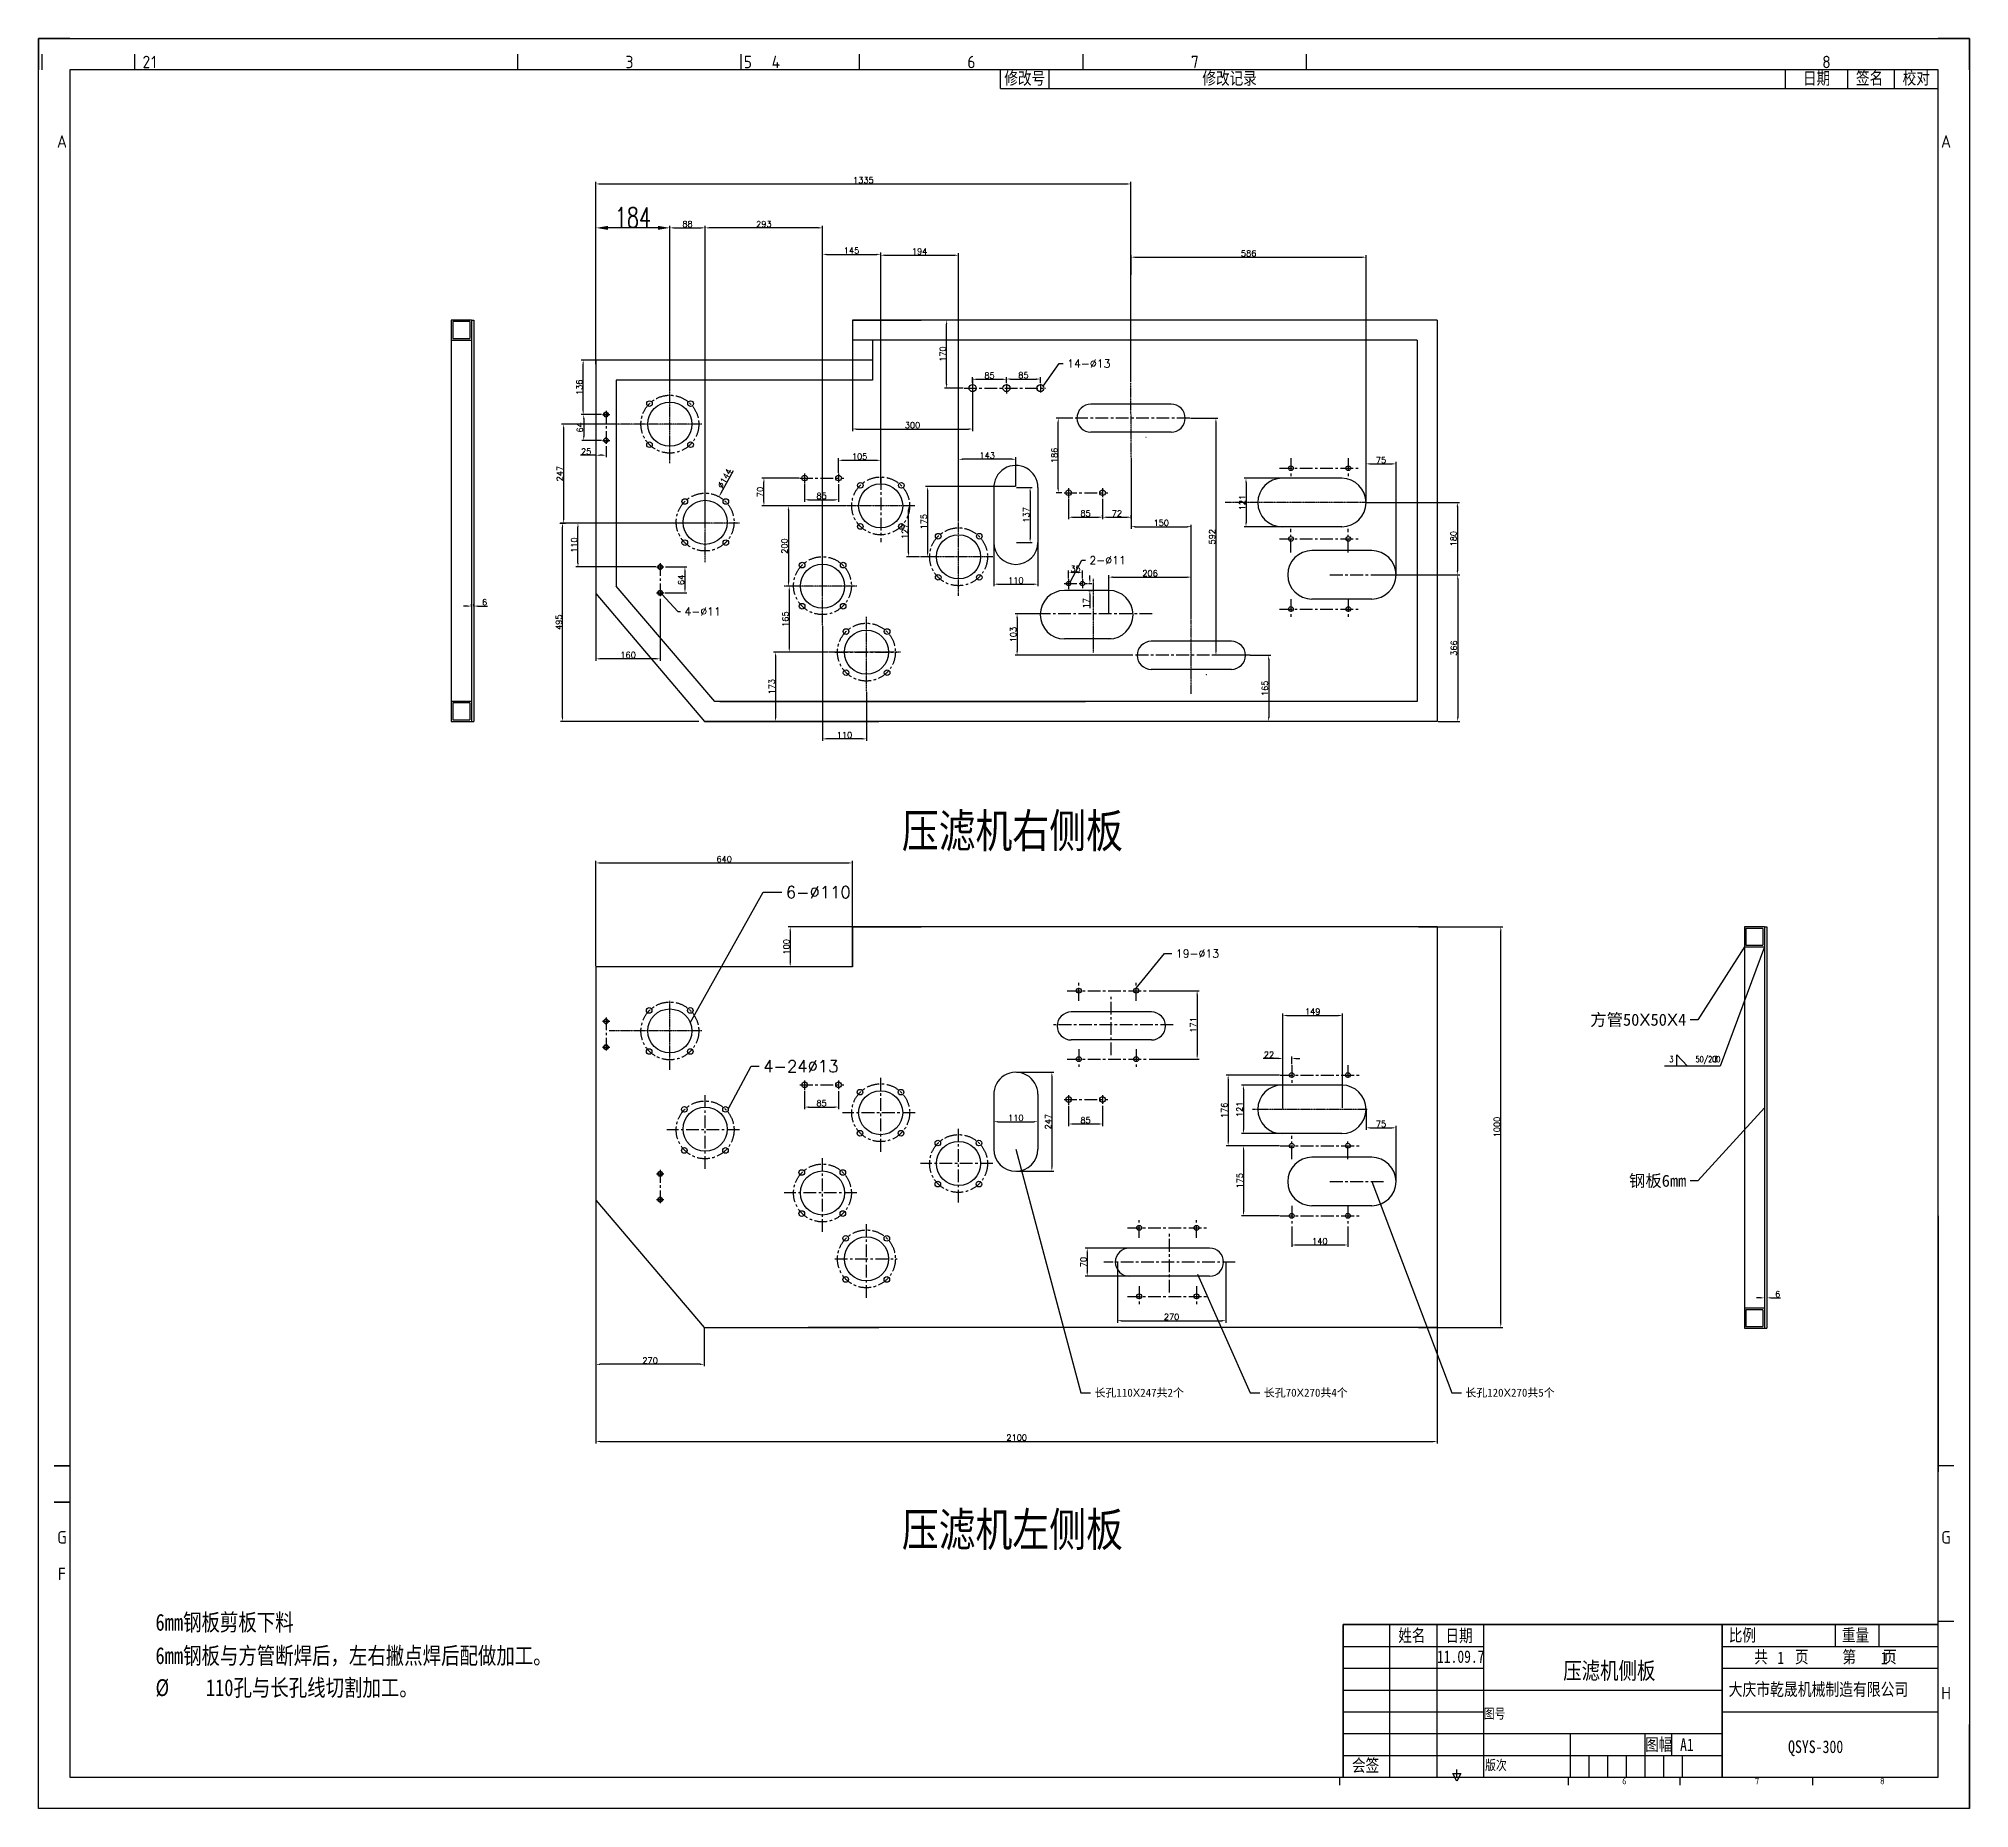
# Model space of a CAD drawing. Header units: inches. Extents: x -166203 to -65610, y -6981 to 11093.
# Drawn here: x -82407 to -77588, y -5463 to -1045 of the extents above; entities that cross this region are included whole.
import ezdxf
from ezdxf.enums import TextEntityAlignment as Align

# ---------------------------------------------------------------- set-up
doc = ezdxf.new("R2010")
doc.units = ezdxf.units.IN
doc.header["$MEASUREMENT"] = 0
doc.linetypes.add('CENTERX2', pattern=[101.6, 63.5, -12.7, 12.7, -12.7])
doc.layers.get('0').update_dxf_attribs({"lineweight": 25})
doc.layers.get('Defpoints').update_dxf_attribs({"color": 5})
doc.layers.add('BODY', color=4, linetype='Continuous', lineweight=50)
doc.layers.add('图层2', color=3, linetype='Continuous', lineweight=40)
for name, color, linetype in [('FRAME035', 2, 'Continuous'), ('ZHU', 7, 'Continuous'), ('中心线', 1, 'CENTERX2'), ('细线', 30, 'Continuous')]:
    doc.layers.add(name, color=color, linetype=linetype)
doc.styles.add('ISOCP', font='isocp.shx')
doc.styles.get("Standard").update_dxf_attribs({"font": 'txt.shx', "bigfont": 'whgtxt.shx'})
doc.styles.add('STYLE1', font='SIMFANG.TTF', dxfattribs={"width": 0.8, "height": 4})
doc.styles.add('宋体', font='txt.shx', dxfattribs={"width": 0.7, "bigfont": 'whgtxt.shx'})
doc.dimstyles.new('ISO-25', dxfattribs={"dimscale": 0, "dimtxt": 50, "dimasz": 30, "dimexe": 1.25, "dimexo": 0.625, "dimgap": 1, "dimtad": 1, "dimdec": 0, "dimzin": 1, "dimdsep": 46, "dimtxsty": '宋体', "dimcen": 2.5, "dimclrd": 4, "dimclre": 4, "dimclrt": 4, "dimadec": 0, "dimazin": 0, "dimtfac": 1, "dimtdec": 0, "dimtofl": 0, "dimtmove": 0, "dimatfit": 3, "dimfxl": 0, "dimtolj": 1, "dimtzin": 1, "dimarcsym": 0})
doc.dimstyles.get("Standard").update_dxf_attribs({"dimtxt": 15, "dimasz": 10, "dimexe": 5, "dimexo": 2, "dimgap": 2, "dimtad": 1, "dimdec": 0, "dimzin": 0, "dimdsep": 46, "dimtxsty": 'Standard', "dimcen": 0.09, "dimclrd": 4, "dimclre": 4, "dimclrt": 4, "dimadec": 1, "dimazin": 0, "dimtfac": 1, "dimtdec": 0, "dimtofl": 0, "dimtmove": 0, "dimatfit": 3, "dimfxl": 0, "dimtolj": 1, "dimtzin": 0, "dimarcsym": 0})

msp = doc.modelspace()

# ---------------------------------------------------------------- texts
at = {"color": 3, "linetype": 'Continuous', "style": 'ISOCP'}
for s, height, p in [('2', 31.1, (-82138.1, -1103.5)), ('1', 31.1, (-82119.2, -1103.5)), ('3', 31.1, (-80932.1, -1103.5)), ('5', 31.1, (-80636.7, -1103.5)), ('4', 31.1, (-80566.8, -1103.5)), ('6', 31.1, (-80078.8, -1103.5)), ('7', 31.1, (-79520.9, -1103.5)), ('8', 31.1, (-77944.4, -1103.5)), ('A', 31.1, (-82348.8, -1301.8)), ('A', 31.1, (-77646, -1301.8)), ('G', 31.1, (-77646, -4786.3)), ('H', 31.1, (-77646, -5175.1)), ('6', 15.6, (-78448.7, -5394.8)), ('7', 15.6, (-78117.6, -5394.8)), ('8', 15.6, (-77804.9, -5394.8))]:
    msp.add_text(s, height=height, dxfattribs=at).set_placement(p, align=Align.MIDDLE)
at = {"color": 3, "linetype": 'Continuous', "style": 'STYLE1', "width": 0.8}
for s, height, p in [('修改号', 31.1, (-79996.6, -1159.6)), ('修改记录', 31.1, (-79502.2, -1159.6)), ('日期', 31.1, (-78003.1, -1159.6)), ('签名', 31.1, (-77870.8, -1159.1)), ('校对', 31.1, (-77754.2, -1159.3)), ('压滤机右侧板', 84.3, (-80252.5, -3064.6)), ('压滤机左侧板', 84.3, (-80252.5, -4808.8)), ('6mm钢板剪板下料', 42.15, (-82115.3, -5019.3)), ('姓名', 31.1, (-79013.2, -5046.7)), ('日期', 31.1, (-78895.3, -5047.2)), ('比例', 31.1, (-78188.3, -5046.1)), ('重量', 31.1, (-77905.8, -5045.9)), ('6mm钢板与方管断焊后，左右撇点焊后配做加工。', 42.152, (-82115.3, -5102.6)), ('11.09.7', 31.1, (-78916.5, -5099.6)), ('压滤机侧板', 42.15, (-78601.5, -5140.1)), ('1', 31.1, (-78067, -5102.5)), ('1', 31.1, (-77808.9, -5103.2)), ('%%c    110孔与长孔线切割加工。', 42.152, (-82115.3, -5182.5)), ('大庆市乾晟机械制造有限公司', 31.614, (-78188.6, -5181.5)), ('图号', 24.88, (-78799.9, -5238.5)), ('图幅', 31.1, (-78397.1, -5318.9)), ('A1', 31.1, (-78309.8, -5319.5)), ('QSYS-300', 31.61, (-78040.2, -5324.7)), ('会签', 31.1, (-79128.8, -5371)), ('版次', 24.88, (-78796.6, -5367.2))]:
    msp.add_text(s, height=height, dxfattribs=at).set_placement(p)
at = {"color": 2, "linetype": 'Continuous', "style": 'STYLE1', "width": 0.8}
msp.add_text('共    页     第    页', height=31.104, dxfattribs=at).set_placement((-78124.8, -5100.2))
at = {"color": 4, "ltscale": 0.5}
for s, insert, char_height, width, attachment_point in [('\\A1;14-%%c13', (-79839.7, -1846.5), 20, 25, 1), ('\\A1;2-%%c11', (-79784.2, -2337.4), 20, 25, 1), ('\\A1;4-%%c11', (-80794.8, -2465.2), 20, 25, 1), ('\\A1;6-%%c110', (-80541.9, -3160.8), 30, 25, 1), ('\\A1;19-%%c13', (-79568.5, -3319.1), 20, 25, 1), ('{\\fSimSun|b0|i0|c134|p2;方管50\\fArial|b0|i0|c0|p32;X\\fSimSun|b0|i0|c134|p2;50\\fArial|b0|i0|c0|p32;X\\fSimSun|b0|i0|c134|p2;4}', (-78294.4, -3479.2), 30, 306.267, 3), ('4-24%%C13', (-80598.2, -3595.4), 30, 25, 1), ('{\\fSimSun|b0|i0|c134|p2;钢板6mm}', (-78294.4, -3881.2), 30, 306.267, 3), ('{\\fSimSun|b0|i0|c134|p2;长孔110\\fArial|b0|i0|c0|p32;X\\fSimSun|b0|i0|c134|p2;247共2个}', (-79771.3, -4415.2), 20, 255, 1), ('{\\fSimSun|b0|i0|c134|p2;长孔70\\fArial|b0|i0|c0|p32;X\\fSimSun|b0|i0|c134|p2;270共4个}', (-79348.8, -4415.2), 20, 255, 1), ('{\\fSimSun|b0|i0|c134|p2;长孔120\\fArial|b0|i0|c0|p32;X\\fSimSun|b0|i0|c134|p2;270共5个}', (-78845.8, -4415.2), 20, 255, 1)]:
    msp.add_mtext(s, dxfattribs=dict(at, insert=insert, char_height=char_height, width=width, attachment_point=attachment_point))
at = {"ltscale": 0.5, "width": 53.23, "style": '宋体'}
for s, insert, char_height, attachment_point in [('3', (-78336.6, -3585.2), 15.2, 1), ('50/200', (-78271.2, -3585.2), 15.19, 1), ('3', (-78216.2, -3585.2), 15.2, 3)]:
    msp.add_mtext(s, dxfattribs=dict(at, insert=insert, char_height=char_height, attachment_point=attachment_point))
at = {"layer": '图层2', "color": 3, "linetype": 'Continuous', "style": 'ISOCP'}
for s, p in [('G', (-82348.8, -4786.3)), ('F', (-82348.8, -4877.6))]:
    msp.add_text(s, height=31.1, dxfattribs=at).set_placement(p, align=Align.MIDDLE)

# ---------------------------------------------------------------- blocks, each defined once
blk = doc.blocks.new('*D72')
at = {"layer": 'BODY', "color": 4, "lineweight": -2, "ltscale": 0.5}
for p, q in [((-80745.4, -2254.6), (-81104.3, -2254.6)), ((-81099.3, -2739.6), (-81099.3, -2264.6)), ((-80758.9, -2749.6), (-81104.3, -2749.6))]:
    blk.add_line(p, q, dxfattribs=at)
at = {"layer": 'BODY', "color": 4, "ltscale": 0.5}
for points in [[(-81100.9, -2264.6), (-81097.6, -2264.6), (-81099.3, -2254.6)], [(-81100.9, -2739.6), (-81097.6, -2739.6), (-81099.3, -2749.6)]]:
    blk.add_solid(points, dxfattribs=at)
at = {"layer": 'Defpoints', "color": 0, "ltscale": 0.5}
for p in [(-81099.3, -2254.6), (-80743.4, -2254.6), (-80756.9, -2749.6)]:
    blk.add_point(p, dxfattribs=at)
at = {"layer": 'BODY', "color": 4, "ltscale": 0.5, "insert": (-81108.8, -2502.1), "char_height": 15, "attachment_point": 5, "rotation": 90}
blk.add_mtext('\\A1;495', dxfattribs=at)
blk = doc.blocks.new('*D73')
at = {"layer": 'BODY', "color": 4, "lineweight": -2, "ltscale": 0.5}
for p, q in [((-80831.4, -1922.4), (-80831.4, -1512.6)), ((-80821.4, -1517.6), (-80753.4, -1517.6)), ((-80743.4, -2252.6), (-80743.4, -1512.6))]:
    blk.add_line(p, q, dxfattribs=at)
at = {"layer": 'BODY', "color": 4, "ltscale": 0.5}
for points in [[(-80821.4, -1515.9), (-80821.4, -1519.3), (-80831.4, -1517.6)], [(-80753.4, -1515.9), (-80753.4, -1519.3), (-80743.4, -1517.6)]]:
    blk.add_solid(points, dxfattribs=at)
at = {"layer": 'Defpoints', "color": 0, "ltscale": 0.5}
for p in [(-80743.4, -1517.6), (-80831.4, -1924.4), (-80743.4, -2254.6)]:
    blk.add_point(p, dxfattribs=at)
at = {"layer": 'BODY', "color": 4, "ltscale": 0.5, "insert": (-80787.4, -1508.1), "char_height": 15, "attachment_point": 5}
blk.add_mtext('\\A1;88', dxfattribs=at)
blk = doc.blocks.new('*D74')
at = {"layer": 'BODY', "color": 4, "lineweight": -2, "ltscale": 0.5}
for p, q in [((-80743.4, -2252), (-80743.4, -1512.6)), ((-80460.5, -1517.6), (-80733.4, -1517.6)), ((-80450.5, -2410.7), (-80450.5, -1512.6))]:
    blk.add_line(p, q, dxfattribs=at)
at = {"layer": 'BODY', "color": 4, "ltscale": 0.5}
for points in [[(-80733.4, -1515.9), (-80733.4, -1519.3), (-80743.4, -1517.6)], [(-80460.5, -1515.9), (-80460.5, -1519.3), (-80450.5, -1517.6)]]:
    blk.add_solid(points, dxfattribs=at)
at = {"layer": 'Defpoints', "color": 0, "ltscale": 0.5}
for p in [(-80743.4, -1517.6), (-80743.4, -2254), (-80450.5, -2412.7)]:
    blk.add_point(p, dxfattribs=at)
at = {"layer": 'BODY', "color": 4, "ltscale": 0.5, "insert": (-80596.9, -1508.1), "char_height": 15, "attachment_point": 5}
blk.add_mtext('\\A1;293', dxfattribs=at)
blk = doc.blocks.new('*D75')
at = {"layer": 'BODY', "color": 4, "lineweight": -2, "ltscale": 0.5}
for p, q in [((-80450.5, -2196.4), (-80450.5, -1578.7)), ((-80440.5, -1583.7), (-80315.2, -1583.7)), ((-80305.2, -2137.4), (-80305.2, -1578.7))]:
    blk.add_line(p, q, dxfattribs=at)
at = {"layer": 'BODY', "color": 4, "ltscale": 0.5}
for points in [[(-80440.5, -1582.1), (-80440.5, -1585.4), (-80450.5, -1583.7)], [(-80315.2, -1582.1), (-80315.2, -1585.4), (-80305.2, -1583.7)]]:
    blk.add_solid(points, dxfattribs=at)
at = {"layer": 'Defpoints', "color": 0, "ltscale": 0.5}
for p in [(-80305.2, -1583.7), (-80305.2, -2139.4), (-80450.5, -2198.4)]:
    blk.add_point(p, dxfattribs=at)
at = {"layer": 'BODY', "color": 4, "ltscale": 0.5, "insert": (-80377.9, -1574.2), "char_height": 15, "attachment_point": 5}
blk.add_mtext('\\A1;145', dxfattribs=at)
blk = doc.blocks.new('*D79')
at = {"layer": 'BODY', "color": 4, "lineweight": -2, "ltscale": 0.5}
for p, q in [((-80402.1, -2211.6), (-80540.6, -2211.6)), ((-80535.6, -2221.6), (-80535.6, -2402.1)), ((-80520.5, -2412.1), (-80540.6, -2412.1))]:
    blk.add_line(p, q, dxfattribs=at)
at = {"layer": 'BODY', "color": 4, "ltscale": 0.5}
for points in [[(-80537.2, -2221.6), (-80533.9, -2221.6), (-80535.6, -2211.6)], [(-80537.2, -2402.1), (-80533.9, -2402.1), (-80535.6, -2412.1)]]:
    blk.add_solid(points, dxfattribs=at)
at = {"layer": 'Defpoints', "color": 0, "ltscale": 0.5}
for p in [(-80400.1, -2211.6), (-80535.6, -2412.1), (-80518.5, -2412.1)]:
    blk.add_point(p, dxfattribs=at)
at = {"layer": 'BODY', "color": 4, "ltscale": 0.5, "insert": (-80545.1, -2311.9), "char_height": 15, "attachment_point": 5, "rotation": 90}
blk.add_mtext('\\A1;200', dxfattribs=at)
blk = doc.blocks.new('*D80')
at = {"layer": 'BODY', "color": 4, "lineweight": -2, "ltscale": 0.5}
for p, q in [((-80509.7, -2412.1), (-80538.4, -2412.1)), ((-80533.4, -2422.1), (-80533.4, -2566.6)), ((-80437.1, -2576.6), (-80538.4, -2576.6))]:
    blk.add_line(p, q, dxfattribs=at)
at = {"layer": 'BODY', "color": 4, "ltscale": 0.5}
for points in [[(-80535.1, -2422.1), (-80531.8, -2422.1), (-80533.4, -2412.1)], [(-80535.1, -2566.6), (-80531.8, -2566.6), (-80533.4, -2576.6)]]:
    blk.add_solid(points, dxfattribs=at)
at = {"layer": 'Defpoints', "color": 0, "ltscale": 0.5}
for p in [(-80507.7, -2412.1), (-80533.4, -2576.6), (-80435.1, -2576.6)]:
    blk.add_point(p, dxfattribs=at)
at = {"layer": 'BODY', "color": 4, "ltscale": 0.5, "insert": (-80542.9, -2494.3), "char_height": 15, "attachment_point": 5, "rotation": 90}
blk.add_mtext('\\A1;165', dxfattribs=at)
blk = doc.blocks.new('*D81')
at = {"layer": 'BODY', "color": 4, "lineweight": -2, "ltscale": 0.5}
for p, q in [((-80221.9, -2211.6), (-80240.5, -2211.6)), ((-80235.5, -2328.6), (-80235.5, -2221.6)), ((-80208.1, -2338.6), (-80240.5, -2338.6))]:
    blk.add_line(p, q, dxfattribs=at)
at = {"layer": 'BODY', "color": 4, "ltscale": 0.5}
for points in [[(-80237.1, -2221.6), (-80233.8, -2221.6), (-80235.5, -2211.6)], [(-80237.1, -2328.6), (-80233.8, -2328.6), (-80235.5, -2338.6)]]:
    blk.add_solid(points, dxfattribs=at)
at = {"layer": 'Defpoints', "color": 0, "ltscale": 0.5}
for p in [(-80235.5, -2211.6), (-80219.9, -2211.6), (-80206.1, -2338.6)]:
    blk.add_point(p, dxfattribs=at)
at = {"layer": 'BODY', "color": 4, "ltscale": 0.5, "insert": (-80245, -2275.1), "char_height": 15, "attachment_point": 5, "rotation": 90}
blk.add_mtext('\\A1;127', dxfattribs=at)
blk = doc.blocks.new('*D82')
at = {"layer": 'BODY', "color": 4, "lineweight": -2, "ltscale": 0.5}
for p, q in [((-80305.2, -2154.6), (-80305.2, -1580.9)), ((-80295.2, -1585.9), (-80120.8, -1585.9)), ((-80110.8, -2248.9), (-80110.8, -1580.9))]:
    blk.add_line(p, q, dxfattribs=at)
at = {"layer": 'BODY', "color": 4, "ltscale": 0.5}
for points in [[(-80295.2, -1584.3), (-80295.2, -1587.6), (-80305.2, -1585.9)], [(-80120.8, -1584.3), (-80120.8, -1587.6), (-80110.8, -1585.9)]]:
    blk.add_solid(points, dxfattribs=at)
at = {"layer": 'Defpoints', "color": 0, "ltscale": 0.5}
for p in [(-80110.8, -1585.9), (-80305.2, -2156.6), (-80110.8, -2250.9)]:
    blk.add_point(p, dxfattribs=at)
at = {"layer": 'BODY', "color": 4, "ltscale": 0.5, "insert": (-80208, -1576.4), "char_height": 15, "attachment_point": 5}
blk.add_mtext('\\A1;194', dxfattribs=at)
blk = doc.blocks.new('*D83')
at = {"layer": 'BODY', "color": 4, "lineweight": -2, "ltscale": 0.5}
for p, q in [((-80450.5, -2511.4), (-80450.5, -2798.1)), ((-80340.8, -2675.9), (-80340.8, -2798.1)), ((-80350.8, -2793.1), (-80440.5, -2793.1))]:
    blk.add_line(p, q, dxfattribs=at)
at = {"layer": 'BODY', "color": 4, "ltscale": 0.5}
for points in [[(-80440.5, -2791.4), (-80440.5, -2794.8), (-80450.5, -2793.1)], [(-80350.8, -2791.4), (-80350.8, -2794.8), (-80340.8, -2793.1)]]:
    blk.add_solid(points, dxfattribs=at)
at = {"layer": 'Defpoints', "color": 0, "ltscale": 0.5}
for p in [(-80450.5, -2509.4), (-80340.8, -2673.9), (-80450.5, -2793.1)]:
    blk.add_point(p, dxfattribs=at)
at = {"layer": 'BODY', "color": 4, "ltscale": 0.5, "insert": (-80395.6, -2783.6), "char_height": 15, "attachment_point": 5}
blk.add_mtext('\\A1;110', dxfattribs=at)
blk = doc.blocks.new('*D84')
at = {"layer": 'BODY', "color": 4, "lineweight": -2, "ltscale": 0.5}
for p, q in [((-81015.8, -1749.7), (-81015.8, -1403)), ((-81005.8, -1408), (-79690.8, -1408)), ((-79680.8, -1902.9), (-79680.8, -1403))]:
    blk.add_line(p, q, dxfattribs=at)
at = {"layer": 'BODY', "color": 4, "ltscale": 0.5}
for points in [[(-81005.8, -1406.3), (-81005.8, -1409.7), (-81015.8, -1408)], [(-79690.8, -1406.3), (-79690.8, -1409.7), (-79680.8, -1408)]]:
    blk.add_solid(points, dxfattribs=at)
at = {"layer": 'Defpoints', "color": 0, "ltscale": 0.5}
for p in [(-79680.8, -1408), (-81015.8, -1751.7), (-79680.8, -1904.9)]:
    blk.add_point(p, dxfattribs=at)
at = {"layer": 'BODY', "color": 4, "ltscale": 0.5, "insert": (-80348.3, -1398.5), "char_height": 15, "attachment_point": 5}
blk.add_mtext('\\A1;1335', dxfattribs=at)
blk = doc.blocks.new('*D85')
at = {"layer": 'BODY', "color": 4, "lineweight": -2, "ltscale": 0.5}
for p, q in [((-79679.8, -1634.6), (-79679.8, -1585.8)), ((-79093.7, -2201.3), (-79093.7, -1585.8)), ((-79669.8, -1590.8), (-79103.7, -1590.8))]:
    blk.add_line(p, q, dxfattribs=at)
at = {"layer": 'BODY', "color": 4, "ltscale": 0.5}
for points in [[(-79669.8, -1589.1), (-79669.8, -1592.5), (-79679.8, -1590.8)], [(-79103.7, -1589.1), (-79103.7, -1592.5), (-79093.7, -1590.8)]]:
    blk.add_solid(points, dxfattribs=at)
at = {"layer": 'Defpoints', "color": 0, "ltscale": 0.5}
for p in [(-79679.8, -1636.6), (-79093.7, -1590.8), (-79093.7, -2203.3)]:
    blk.add_point(p, dxfattribs=at)
at = {"layer": 'BODY', "color": 4, "ltscale": 0.5, "insert": (-79386.7, -1581.3), "char_height": 15, "attachment_point": 5}
blk.add_mtext('\\A1;586', dxfattribs=at)
blk = doc.blocks.new('*D86')
at = {"layer": 'BODY', "color": 4, "lineweight": -2, "ltscale": 0.5}
for p, q in [((-79679.8, -2091.9), (-79679.8, -2268.5)), ((-79669.8, -2263.5), (-79539.8, -2263.5)), ((-79529.8, -2494.9), (-79529.8, -2258.5))]:
    blk.add_line(p, q, dxfattribs=at)
at = {"layer": 'BODY', "color": 4, "ltscale": 0.5}
for points in [[(-79669.8, -2261.8), (-79669.8, -2265.2), (-79679.8, -2263.5)], [(-79539.8, -2261.8), (-79539.8, -2265.2), (-79529.8, -2263.5)]]:
    blk.add_solid(points, dxfattribs=at)
at = {"layer": 'Defpoints', "color": 0, "ltscale": 0.5}
for p in [(-79679.8, -2089.9), (-79529.8, -2263.5), (-79529.8, -2496.9)]:
    blk.add_point(p, dxfattribs=at)
at = {"layer": 'BODY', "color": 4, "ltscale": 0.5, "insert": (-79604.8, -2254), "char_height": 15, "attachment_point": 5}
blk.add_mtext('\\A1;150', dxfattribs=at)
blk = doc.blocks.new('*D87')
at = {"layer": 'BODY', "color": 4, "lineweight": -2, "ltscale": 0.5}
for p, q in [((-79531.9, -1992.6), (-79463.4, -1992.6)), ((-79468.4, -2002.6), (-79468.4, -2574.6)), ((-79387.1, -2584.6), (-79473.4, -2584.6))]:
    blk.add_line(p, q, dxfattribs=at)
at = {"layer": 'BODY', "color": 4, "ltscale": 0.5}
for points in [[(-79470.1, -2002.6), (-79466.7, -2002.6), (-79468.4, -1992.6)], [(-79470.1, -2574.6), (-79466.7, -2574.6), (-79468.4, -2584.6)]]:
    blk.add_solid(points, dxfattribs=at)
at = {"layer": 'Defpoints', "color": 0, "ltscale": 0.5}
for p in [(-79533.9, -1992.6), (-79468.4, -2584.6), (-79385.1, -2584.6)]:
    blk.add_point(p, dxfattribs=at)
at = {"layer": 'BODY', "color": 4, "ltscale": 0.5, "insert": (-79477.9, -2288.6), "char_height": 15, "attachment_point": 5, "rotation": 90}
blk.add_mtext('\\A1;592', dxfattribs=at)
blk = doc.blocks.new('*D88')
at = {"layer": 'BODY', "color": 4, "lineweight": -2, "ltscale": 0.5}
for p, q in [((-81015.8, -1857.8), (-81015.8, -1516.3)), ((-80861.4, -1517.6), (-80985.8, -1517.6)), ((-80831.4, -1923.8), (-80831.4, -1516.3))]:
    blk.add_line(p, q, dxfattribs=at)
at = {"layer": 'BODY', "color": 4, "ltscale": 0.5}
for points in [[(-80985.8, -1512.6), (-80985.8, -1522.6), (-81015.8, -1517.6)], [(-80861.4, -1512.6), (-80861.4, -1522.6), (-80831.4, -1517.6)]]:
    blk.add_solid(points, dxfattribs=at)
at = {"layer": 'Defpoints', "color": 0, "ltscale": 0.5}
for p in [(-81015.8, -1517.6), (-81015.8, -1858.4), (-80831.4, -1924.4)]:
    blk.add_point(p, dxfattribs=at)
at = {"layer": 'BODY', "color": 4, "ltscale": 0.5, "insert": (-80923.6, -1491.6), "char_height": 50, "attachment_point": 5, "style": '宋体'}
blk.add_mtext('\\A1;184', dxfattribs=at)
blk = doc.blocks.new('*D76')
at = {"layer": 'BODY', "color": 4, "lineweight": -2, "ltscale": 0.5}
for p, q in [((-80506.6, -2576.6), (-80572.5, -2576.6)), ((-80567.5, -2586.6), (-80567.5, -2739.6)), ((-80499.4, -2749.6), (-80572.5, -2749.6))]:
    blk.add_line(p, q, dxfattribs=at)
at = {"layer": 'BODY', "color": 4, "ltscale": 0.5}
for points in [[(-80569.2, -2586.6), (-80565.8, -2586.6), (-80567.5, -2576.6)], [(-80569.2, -2739.6), (-80565.8, -2739.6), (-80567.5, -2749.6)]]:
    blk.add_solid(points, dxfattribs=at)
at = {"layer": 'Defpoints', "color": 0, "ltscale": 0.5}
for p in [(-80504.6, -2576.6), (-80567.5, -2749.6), (-80497.4, -2749.6)]:
    blk.add_point(p, dxfattribs=at)
at = {"layer": 'BODY', "color": 4, "ltscale": 0.5, "insert": (-80577, -2663.1), "char_height": 15, "attachment_point": 5, "rotation": 90}
blk.add_mtext('\\A1;173', dxfattribs=at)
blk = doc.blocks.new('*D77')
at = {"layer": 'BODY', "color": 4, "lineweight": -2, "ltscale": 0.5}
for p, q in [((-79383.1, -2584.6), (-79331.7, -2584.6)), ((-79336.7, -2594.6), (-79336.7, -2739.6)), ((-79338.7, -2749.6), (-79341.7, -2749.6))]:
    blk.add_line(p, q, dxfattribs=at)
at = {"layer": 'BODY', "color": 4, "ltscale": 0.5}
for points in [[(-79338.4, -2594.6), (-79335.1, -2594.6), (-79336.7, -2584.6)], [(-79338.4, -2739.6), (-79335.1, -2739.6), (-79336.7, -2749.6)]]:
    blk.add_solid(points, dxfattribs=at)
at = {"layer": 'Defpoints', "color": 0, "ltscale": 0.5}
for p in [(-79385.1, -2584.6), (-79336.7, -2749.6), (-79336.7, -2749.6)]:
    blk.add_point(p, dxfattribs=at)
at = {"layer": 'BODY', "color": 4, "ltscale": 0.5, "insert": (-79346.2, -2667.1), "char_height": 15, "attachment_point": 5, "rotation": 90}
blk.add_mtext('\\A1;165', dxfattribs=at)
blk = doc.blocks.new('*D78')
at = {"layer": 'BODY', "color": 4, "lineweight": -2, "ltscale": 0.5}
for p, q in [((-79048.8, -2383.6), (-78859.9, -2383.6)), ((-78864.9, -2393.6), (-78864.9, -2739.6)), ((-78913.8, -2749.6), (-78859.9, -2749.6))]:
    blk.add_line(p, q, dxfattribs=at)
at = {"layer": 'BODY', "color": 4, "ltscale": 0.5}
for points in [[(-78866.6, -2393.6), (-78863.2, -2393.6), (-78864.9, -2383.6)], [(-78866.6, -2739.6), (-78863.2, -2739.6), (-78864.9, -2749.6)]]:
    blk.add_solid(points, dxfattribs=at)
at = {"layer": 'Defpoints', "color": 0, "ltscale": 0.5}
for p in [(-79050.8, -2383.6), (-78915.8, -2749.6), (-78864.9, -2749.6)]:
    blk.add_point(p, dxfattribs=at)
at = {"layer": 'BODY', "color": 4, "ltscale": 0.5, "insert": (-78874.4, -2566.6), "char_height": 15, "attachment_point": 5, "rotation": 90}
blk.add_mtext('\\A1;366', dxfattribs=at)
blk = doc.blocks.new('*D89')
at = {"layer": 'BODY', "color": 4, "lineweight": -2, "ltscale": 0.5}
for p, q in [((-79091.7, -2203.3), (-78860.8, -2203.3)), ((-78865.8, -2213.3), (-78865.8, -2373.6)), ((-79055.4, -2383.6), (-78860.8, -2383.6))]:
    blk.add_line(p, q, dxfattribs=at)
at = {"layer": 'BODY', "color": 4, "ltscale": 0.5}
for points in [[(-78867.4, -2213.3), (-78864.1, -2213.3), (-78865.8, -2203.3)], [(-78867.4, -2373.6), (-78864.1, -2373.6), (-78865.8, -2383.6)]]:
    blk.add_solid(points, dxfattribs=at)
at = {"layer": 'Defpoints', "color": 0, "ltscale": 0.5}
for p in [(-79093.7, -2203.3), (-79057.4, -2383.6), (-78865.8, -2383.6)]:
    blk.add_point(p, dxfattribs=at)
at = {"layer": 'BODY', "color": 4, "ltscale": 0.5, "insert": (-78875.3, -2293.5), "char_height": 15, "attachment_point": 5, "rotation": 90}
blk.add_mtext('\\A1;180', dxfattribs=at)
blk = doc.blocks.new('*D90')
at = {"layer": 'BODY', "color": 4, "lineweight": -2, "ltscale": 0.5}
for p, q in [((-80967.8, -2007.6), (-81101.6, -2007.6)), ((-81096.6, -2017.6), (-81096.6, -2244.6)), ((-81106.4, -2254.6), (-81091.6, -2254.6))]:
    blk.add_line(p, q, dxfattribs=at)
at = {"layer": 'BODY', "color": 4, "ltscale": 0.5}
for points in [[(-81098.2, -2017.6), (-81094.9, -2017.6), (-81096.6, -2007.6)], [(-81098.2, -2244.6), (-81094.9, -2244.6), (-81096.6, -2254.6)]]:
    blk.add_solid(points, dxfattribs=at)
at = {"layer": 'Defpoints', "color": 0, "ltscale": 0.5}
for p in [(-80965.8, -2007.6), (-81108.4, -2254.6), (-81096.6, -2254.6)]:
    blk.add_point(p, dxfattribs=at)
at = {"layer": 'BODY', "color": 4, "ltscale": 0.5, "insert": (-81106.1, -2131.1), "char_height": 15, "attachment_point": 5, "rotation": 90}
blk.add_mtext('\\A1;247', dxfattribs=at)
blk = doc.blocks.new('*D107')
at = {"color": 4, "lineweight": -2, "ltscale": 0.5}
for p, q in [((-80367.9, -3262.2), (-80536, -3262.2)), ((-80531, -3272.2), (-80531, -3352.2)), ((-80396.9, -3362.2), (-80536, -3362.2))]:
    blk.add_line(p, q, dxfattribs=at)
at = {"color": 4, "ltscale": 0.5}
for points in [[(-80532.7, -3272.2), (-80529.4, -3272.2), (-80531, -3262.2)], [(-80532.7, -3352.2), (-80529.4, -3352.2), (-80531, -3362.2)]]:
    blk.add_solid(points, dxfattribs=at)
at = {"layer": 'Defpoints', "color": 0, "ltscale": 0.5}
for p in [(-80365.9, -3262.2), (-80531, -3362.2), (-80394.9, -3362.2)]:
    blk.add_point(p, dxfattribs=at)
at = {"color": 4, "ltscale": 0.5, "insert": (-80540.5, -3312.2), "char_height": 15, "attachment_point": 5, "rotation": 90}
blk.add_mtext('\\A1;100', dxfattribs=at)
blk = doc.blocks.new('*D108')
at = {"color": 4, "lineweight": -2, "ltscale": 0.5}
for p, q in [((-79254.7, -3657.5), (-79404.7, -3657.5)), ((-79399.7, -3667.5), (-79399.7, -3768.5)), ((-79254.7, -3778.5), (-79404.7, -3778.5))]:
    blk.add_line(p, q, dxfattribs=at)
at = {"color": 4, "ltscale": 0.5}
for points in [[(-79401.4, -3667.5), (-79398.1, -3667.5), (-79399.7, -3657.5)], [(-79401.4, -3768.5), (-79398.1, -3768.5), (-79399.7, -3778.5)]]:
    blk.add_solid(points, dxfattribs=at)
at = {"layer": 'Defpoints', "color": 0, "ltscale": 0.5}
for p in [(-79252.7, -3657.5), (-79399.7, -3778.5), (-79252.7, -3778.5)]:
    blk.add_point(p, dxfattribs=at)
at = {"color": 4, "ltscale": 0.5, "insert": (-79409.2, -3718), "char_height": 15, "attachment_point": 5, "rotation": 90}
blk.add_mtext('\\A1;121', dxfattribs=at)
blk = doc.blocks.new('*D109')
at = {"color": 4, "lineweight": -2, "ltscale": 0.5}
for p, q in [((-79301.4, -3716), (-79301.4, -3478.5)), ((-79291.4, -3483.5), (-79162.2, -3483.5)), ((-79152.2, -3714), (-79152.2, -3478.5))]:
    blk.add_line(p, q, dxfattribs=at)
at = {"color": 4, "ltscale": 0.5}
for points in [[(-79291.4, -3481.9), (-79291.4, -3485.2), (-79301.4, -3483.5)], [(-79162.2, -3481.9), (-79162.2, -3485.2), (-79152.2, -3483.5)]]:
    blk.add_solid(points, dxfattribs=at)
at = {"layer": 'Defpoints', "color": 0, "ltscale": 0.5}
for p in [(-79152.2, -3483.5), (-79301.4, -3718), (-79152.2, -3716)]:
    blk.add_point(p, dxfattribs=at)
at = {"color": 4, "ltscale": 0.5, "insert": (-79226.8, -3474), "char_height": 15, "attachment_point": 5}
blk.add_mtext('\\A1;149', dxfattribs=at)
blk = doc.blocks.new('*D110')
at = {"color": 4, "lineweight": -2, "ltscale": 0.5}
for p, q in [((-79298.3, -2142.8), (-79398.3, -2142.8)), ((-79393.3, -2152.8), (-79393.3, -2253.8)), ((-79298.3, -2263.8), (-79398.3, -2263.8))]:
    blk.add_line(p, q, dxfattribs=at)
at = {"color": 4, "ltscale": 0.5}
for points in [[(-79395, -2152.8), (-79391.7, -2152.8), (-79393.3, -2142.8)], [(-79395, -2253.8), (-79391.7, -2253.8), (-79393.3, -2263.8)]]:
    blk.add_solid(points, dxfattribs=at)
at = {"layer": 'Defpoints', "color": 0, "ltscale": 0.5}
for p in [(-79296.3, -2142.8), (-79393.3, -2263.8), (-79296.3, -2263.8)]:
    blk.add_point(p, dxfattribs=at)
at = {"color": 4, "ltscale": 0.5, "insert": (-79402.8, -2203.3), "char_height": 15, "attachment_point": 5, "rotation": 90}
blk.add_mtext('\\A1;121', dxfattribs=at)
blk = doc.blocks.new('*D111')
at = {"color": 4, "lineweight": -2, "ltscale": 0.5}
for p, q in [((-79735.7, -2481.2), (-79735.7, -2384.4)), ((-79725.7, -2389.4), (-79539.8, -2389.4)), ((-79529.8, -2481.2), (-79529.8, -2384.4))]:
    blk.add_line(p, q, dxfattribs=at)
at = {"color": 4, "ltscale": 0.5}
for points in [[(-79725.7, -2387.7), (-79725.7, -2391.1), (-79735.7, -2389.4)], [(-79539.8, -2387.7), (-79539.8, -2391.1), (-79529.8, -2389.4)]]:
    blk.add_solid(points, dxfattribs=at)
at = {"layer": 'Defpoints', "color": 0, "ltscale": 0.5}
for p in [(-79529.8, -2389.4), (-79735.7, -2483.2), (-79529.8, -2483.2)]:
    blk.add_point(p, dxfattribs=at)
at = {"color": 4, "ltscale": 0.5, "insert": (-79632.7, -2379.9), "char_height": 15, "attachment_point": 5}
blk.add_mtext('\\A1;206', dxfattribs=at)
blk = doc.blocks.new('*D112')
at = {"color": 4, "lineweight": -2, "ltscale": 0.5}
for p, q in [((-79909, -2481.2), (-79969.7, -2481.2)), ((-79964.7, -2491.2), (-79964.7, -2574.6)), ((-79675.9, -2584.6), (-79969.7, -2584.6))]:
    blk.add_line(p, q, dxfattribs=at)
at = {"color": 4, "ltscale": 0.5}
for points in [[(-79966.4, -2491.2), (-79963.1, -2491.2), (-79964.7, -2481.2)], [(-79966.4, -2574.6), (-79963.1, -2574.6), (-79964.7, -2584.6)]]:
    blk.add_solid(points, dxfattribs=at)
at = {"layer": 'Defpoints', "color": 0, "ltscale": 0.5}
for p in [(-79907, -2481.2), (-79964.7, -2584.6), (-79673.9, -2584.6)]:
    blk.add_point(p, dxfattribs=at)
at = {"color": 4, "ltscale": 0.5, "insert": (-79974.2, -2532.9), "char_height": 15, "attachment_point": 5, "rotation": 90}
blk.add_mtext('\\A1;103', dxfattribs=at)
blk = doc.blocks.new('*D113')
at = {"color": 4, "lineweight": -2, "ltscale": 0.5}
for p, q in [((-80022.8, -3739.4), (-80022.8, -3753.7)), ((-80012.8, -3748.7), (-79922.8, -3748.7)), ((-79912.8, -3739.4), (-79912.8, -3753.7))]:
    blk.add_line(p, q, dxfattribs=at)
at = {"color": 4, "ltscale": 0.5}
for points in [[(-80012.8, -3747.1), (-80012.8, -3750.4), (-80022.8, -3748.7)], [(-79922.8, -3747.1), (-79922.8, -3750.4), (-79912.8, -3748.7)]]:
    blk.add_solid(points, dxfattribs=at)
at = {"layer": 'Defpoints', "color": 0, "ltscale": 0.5}
for p in [(-80022.8, -3737.4), (-79912.8, -3737.4), (-79912.8, -3748.7)]:
    blk.add_point(p, dxfattribs=at)
at = {"color": 4, "ltscale": 0.5, "insert": (-79967.8, -3739.2), "char_height": 15, "attachment_point": 5}
blk.add_mtext('\\A1;110', dxfattribs=at)
blk = doc.blocks.new('*D114')
at = {"color": 4, "lineweight": -2, "ltscale": 0.5}
for p, q in [((-79965.8, -3625.2), (-79872.9, -3625.2)), ((-79877.9, -3635.2), (-79877.9, -3862.2)), ((-79965.8, -3872.2), (-79872.9, -3872.2))]:
    blk.add_line(p, q, dxfattribs=at)
at = {"color": 4, "ltscale": 0.5}
for points in [[(-79879.5, -3635.2), (-79876.2, -3635.2), (-79877.9, -3625.2)], [(-79879.5, -3862.2), (-79876.2, -3862.2), (-79877.9, -3872.2)]]:
    blk.add_solid(points, dxfattribs=at)
at = {"layer": 'Defpoints', "color": 0, "ltscale": 0.5}
for p in [(-79967.8, -3625.2), (-79967.8, -3872.2), (-79877.9, -3872.2)]:
    blk.add_point(p, dxfattribs=at)
at = {"color": 4, "ltscale": 0.5, "insert": (-79887.4, -3748.7), "char_height": 15, "attachment_point": 5, "rotation": 90}
blk.add_mtext('\\A1;247', dxfattribs=at)
blk = doc.blocks.new('*D115')
at = {"color": 4, "lineweight": -2, "ltscale": 0.5}
for p, q in [((-79836.1, -3708.8), (-79836.1, -3759.5)), ((-79751.4, -3708.8), (-79751.4, -3759.5)), ((-79826.1, -3754.5), (-79761.4, -3754.5))]:
    blk.add_line(p, q, dxfattribs=at)
at = {"color": 4, "ltscale": 0.5}
for points in [[(-79826.1, -3752.8), (-79826.1, -3756.2), (-79836.1, -3754.5)], [(-79761.4, -3752.8), (-79761.4, -3756.2), (-79751.4, -3754.5)]]:
    blk.add_solid(points, dxfattribs=at)
at = {"layer": 'Defpoints', "color": 0, "ltscale": 0.5}
for p in [(-79836.1, -3706.8), (-79751.4, -3706.8), (-79751.4, -3754.5)]:
    blk.add_point(p, dxfattribs=at)
at = {"color": 4, "ltscale": 0.5, "insert": (-79793.8, -3745), "char_height": 15, "attachment_point": 5}
blk.add_mtext('\\A1;85', dxfattribs=at)
blk = doc.blocks.new('*D116')
at = {"color": 4, "lineweight": -2, "ltscale": 0.5}
for p, q in [((-80495.1, -3672.2), (-80495.1, -3717.2)), ((-80410.4, -3672.2), (-80410.4, -3717.2)), ((-80485.1, -3712.2), (-80420.4, -3712.2))]:
    blk.add_line(p, q, dxfattribs=at)
at = {"color": 4, "ltscale": 0.5}
for points in [[(-80485.1, -3710.5), (-80485.1, -3713.9), (-80495.1, -3712.2)], [(-80420.4, -3710.5), (-80420.4, -3713.9), (-80410.4, -3712.2)]]:
    blk.add_solid(points, dxfattribs=at)
at = {"layer": 'Defpoints', "color": 0, "ltscale": 0.5}
for p in [(-80495.1, -3670.2), (-80410.4, -3670.2), (-80410.4, -3712.2)]:
    blk.add_point(p, dxfattribs=at)
at = {"color": 4, "ltscale": 0.5, "insert": (-80452.8, -3702.7), "char_height": 15, "attachment_point": 5}
blk.add_mtext('\\A1;85', dxfattribs=at)
blk = doc.blocks.new('*D117')
at = {"color": 4, "lineweight": -2, "ltscale": 0.5}
for p, q in [((-81326.9, -2462), (-81326.9, -2456.7)), ((-81320.9, -2462), (-81320.9, -2456.7)), ((-81336.9, -2461.7), (-81346.9, -2461.7)), ((-81310.9, -2461.7), (-81286.9, -2461.7))]:
    blk.add_line(p, q, dxfattribs=at)
at = {"color": 4, "ltscale": 0.5}
for points in [[(-81336.9, -2460.1), (-81336.9, -2463.4), (-81326.9, -2461.7)], [(-81310.9, -2460.1), (-81310.9, -2463.4), (-81320.9, -2461.7)]]:
    blk.add_solid(points, dxfattribs=at)
at = {"layer": 'Defpoints', "color": 0, "ltscale": 0.5}
for p in [(-81326.9, -2464), (-81320.9, -2461.7), (-81320.9, -2464)]:
    blk.add_point(p, dxfattribs=at)
at = {"color": 4, "ltscale": 0.5, "insert": (-81293.9, -2452.2), "char_height": 15, "attachment_point": 5}
blk.add_mtext('\\A1;6', dxfattribs=at)
blk = doc.blocks.new('*D118')
at = {"color": 4, "lineweight": -2, "ltscale": 0.5}
for p, q in [((-81015.8, -3751.3), (-81015.8, -4551.9)), ((-78915.8, -4164), (-78915.8, -4551.9)), ((-81005.8, -4546.9), (-78925.8, -4546.9))]:
    blk.add_line(p, q, dxfattribs=at)
at = {"color": 4, "ltscale": 0.5}
for points in [[(-81005.8, -4545.3), (-81005.8, -4548.6), (-81015.8, -4546.9)], [(-78925.8, -4545.3), (-78925.8, -4548.6), (-78915.8, -4546.9)]]:
    blk.add_solid(points, dxfattribs=at)
at = {"layer": 'Defpoints', "color": 0, "ltscale": 0.5}
for p in [(-81015.8, -3749.3), (-78915.8, -4162), (-78915.8, -4546.9)]:
    blk.add_point(p, dxfattribs=at)
at = {"color": 4, "ltscale": 0.5, "insert": (-79965.8, -4537.4), "char_height": 15, "attachment_point": 5}
blk.add_mtext('\\A1;2100', dxfattribs=at)
blk = doc.blocks.new('*D119')
at = {"color": 4, "lineweight": -2, "ltscale": 0.5}
for p, q in [((-78962.8, -3262.2), (-78752.4, -3262.2)), ((-78757.4, -4252.2), (-78757.4, -3272.2)), ((-78962.8, -4262.2), (-78752.4, -4262.2))]:
    blk.add_line(p, q, dxfattribs=at)
at = {"color": 4, "ltscale": 0.5}
for points in [[(-78759, -3272.2), (-78755.7, -3272.2), (-78757.4, -3262.2)], [(-78759, -4252.2), (-78755.7, -4252.2), (-78757.4, -4262.2)]]:
    blk.add_solid(points, dxfattribs=at)
at = {"layer": 'Defpoints', "color": 0, "ltscale": 0.5}
for p in [(-78964.8, -3262.2), (-78757.4, -3262.2), (-78964.8, -4262.2)]:
    blk.add_point(p, dxfattribs=at)
at = {"color": 4, "ltscale": 0.5, "insert": (-78766.9, -3762.2), "char_height": 15, "attachment_point": 5, "rotation": 90}
blk.add_mtext('\\A1;1000', dxfattribs=at)
blk = doc.blocks.new('*D120')
at = {"color": 4, "lineweight": -2, "ltscale": 0.5}
for p, q in [((-81015.8, -4264.2), (-81015.8, -4359.4)), ((-80745.9, -4264.2), (-80745.9, -4359.4)), ((-80755.9, -4354.4), (-81005.8, -4354.4))]:
    blk.add_line(p, q, dxfattribs=at)
at = {"color": 4, "ltscale": 0.5}
for points in [[(-81005.8, -4352.7), (-81005.8, -4356.1), (-81015.8, -4354.4)], [(-80755.9, -4352.7), (-80755.9, -4356.1), (-80745.9, -4354.4)]]:
    blk.add_solid(points, dxfattribs=at)
at = {"layer": 'Defpoints', "color": 0, "ltscale": 0.5}
for p in [(-81015.8, -4262.2), (-80745.9, -4262.2), (-81015.8, -4354.4)]:
    blk.add_point(p, dxfattribs=at)
at = {"color": 4, "ltscale": 0.5, "insert": (-80880.8, -4344.9), "char_height": 15, "attachment_point": 5}
blk.add_mtext('\\A1;270', dxfattribs=at)
blk = doc.blocks.new('*D121')
at = {"color": 4, "lineweight": -2, "ltscale": 0.5}
for p, q in [((-81015.8, -3360.2), (-81015.8, -3097.8)), ((-81005.8, -3102.8), (-80385.8, -3102.8)), ((-80375.8, -3360.2), (-80375.8, -3097.8))]:
    blk.add_line(p, q, dxfattribs=at)
at = {"color": 4, "ltscale": 0.5}
for points in [[(-81005.8, -3101.2), (-81005.8, -3104.5), (-81015.8, -3102.8)], [(-80385.8, -3101.2), (-80385.8, -3104.5), (-80375.8, -3102.8)]]:
    blk.add_solid(points, dxfattribs=at)
at = {"layer": 'Defpoints', "color": 0, "ltscale": 0.5}
for p in [(-80375.8, -3102.8), (-81015.8, -3362.2), (-80375.8, -3362.2)]:
    blk.add_point(p, dxfattribs=at)
at = {"color": 4, "ltscale": 0.5, "insert": (-80695.8, -3093.3), "char_height": 15, "attachment_point": 5}
blk.add_mtext('\\A1;640', dxfattribs=at)
blk = doc.blocks.new('*D122')
at = {"color": 4, "lineweight": -2, "ltscale": 0.5}
for p, q in [((-80075.9, -1904.7), (-80075.9, -1890.6)), ((-80065.9, -1895.6), (-80001.2, -1895.6)), ((-79991.2, -1904.7), (-79991.2, -1890.6))]:
    blk.add_line(p, q, dxfattribs=at)
at = {"color": 4, "ltscale": 0.5}
for points in [[(-80065.9, -1893.9), (-80065.9, -1897.3), (-80075.9, -1895.6)], [(-80001.2, -1893.9), (-80001.2, -1897.3), (-79991.2, -1895.6)]]:
    blk.add_solid(points, dxfattribs=at)
at = {"layer": 'Defpoints', "color": 0, "ltscale": 0.5}
for p in [(-80075.9, -1906.7), (-79991.2, -1895.6), (-79991.2, -1906.7)]:
    blk.add_point(p, dxfattribs=at)
at = {"color": 4, "ltscale": 0.5, "insert": (-80033.6, -1886.1), "char_height": 15, "attachment_point": 5}
blk.add_mtext('\\A1;85', dxfattribs=at)
blk = doc.blocks.new('*D123')
at = {"color": 4, "lineweight": -2, "ltscale": 0.5}
for p, q in [((-79991.2, -1893.6), (-79991.2, -1890)), ((-79981.2, -1895), (-79916.5, -1895)), ((-79906.5, -1904.7), (-79906.5, -1890))]:
    blk.add_line(p, q, dxfattribs=at)
at = {"color": 4, "ltscale": 0.5}
for points in [[(-79981.2, -1893.3), (-79981.2, -1896.7), (-79991.2, -1895)], [(-79916.5, -1893.3), (-79916.5, -1896.7), (-79906.5, -1895)]]:
    blk.add_solid(points, dxfattribs=at)
at = {"layer": 'Defpoints', "color": 0, "ltscale": 0.5}
for p in [(-79991.2, -1895.6), (-79906.5, -1895), (-79906.5, -1906.7)]:
    blk.add_point(p, dxfattribs=at)
at = {"color": 4, "ltscale": 0.5, "insert": (-79948.9, -1885.5), "char_height": 15, "attachment_point": 5}
blk.add_mtext('\\A1;85', dxfattribs=at)
blk = doc.blocks.new('*D124')
at = {"color": 4, "lineweight": -2, "ltscale": 0.5}
for p, q in [((-80099.2, -1747.6), (-80145.6, -1747.6)), ((-80140.6, -1907.6), (-80140.6, -1757.6)), ((-80099.2, -1917.6), (-80145.6, -1917.6))]:
    blk.add_line(p, q, dxfattribs=at)
at = {"color": 4, "ltscale": 0.5}
for points in [[(-80142.2, -1757.6), (-80138.9, -1757.6), (-80140.6, -1747.6)], [(-80142.2, -1907.6), (-80138.9, -1907.6), (-80140.6, -1917.6)]]:
    blk.add_solid(points, dxfattribs=at)
at = {"layer": 'Defpoints', "color": 0, "ltscale": 0.5}
for p in [(-80140.6, -1747.6), (-80097.2, -1747.6), (-80097.2, -1917.6)]:
    blk.add_point(p, dxfattribs=at)
at = {"color": 4, "ltscale": 0.5, "insert": (-80150.1, -1832.6), "char_height": 15, "attachment_point": 5, "rotation": 90}
blk.add_mtext('\\A1;170', dxfattribs=at)
blk = doc.blocks.new('*D125')
at = {"color": 4, "lineweight": -2, "ltscale": 0.5}
for p, q in [((-80375.8, -1773.2), (-80375.8, -2024.7)), ((-80075.9, -1892.6), (-80075.9, -2024.7)), ((-80365.8, -2019.7), (-80085.9, -2019.7))]:
    blk.add_line(p, q, dxfattribs=at)
at = {"color": 4, "ltscale": 0.5}
for points in [[(-80365.8, -2018), (-80365.8, -2021.4), (-80375.8, -2019.7)], [(-80085.9, -2018), (-80085.9, -2021.4), (-80075.9, -2019.7)]]:
    blk.add_solid(points, dxfattribs=at)
at = {"layer": 'Defpoints', "color": 0, "ltscale": 0.5}
for p in [(-80375.8, -1771.2), (-80075.9, -1890.6), (-80075.9, -2019.7)]:
    blk.add_point(p, dxfattribs=at)
at = {"color": 4, "ltscale": 0.5, "insert": (-80225.8, -2010.2), "char_height": 15, "attachment_point": 5}
blk.add_mtext('\\A1;300', dxfattribs=at)
blk = doc.blocks.new('*D126')
at = {"color": 4, "lineweight": -2, "ltscale": 0.5}
for p, q in [((-79836.1, -2194.1), (-79836.1, -2244.9)), ((-79751.4, -2194.1), (-79751.4, -2244.9)), ((-79826.1, -2239.9), (-79761.4, -2239.9))]:
    blk.add_line(p, q, dxfattribs=at)
at = {"color": 4, "ltscale": 0.5}
for points in [[(-79826.1, -2238.2), (-79826.1, -2241.5), (-79836.1, -2239.9)], [(-79761.4, -2238.2), (-79761.4, -2241.5), (-79751.4, -2239.9)]]:
    blk.add_solid(points, dxfattribs=at)
at = {"layer": 'Defpoints', "color": 0, "ltscale": 0.5}
for p in [(-79836.1, -2192.1), (-79751.4, -2192.1), (-79751.4, -2239.9)]:
    blk.add_point(p, dxfattribs=at)
at = {"color": 4, "ltscale": 0.5, "insert": (-79793.8, -2230.4), "char_height": 15, "attachment_point": 5}
blk.add_mtext('\\A1;85', dxfattribs=at)
blk = doc.blocks.new('*D127')
at = {"color": 4, "lineweight": -2, "ltscale": 0.5}
for p, q in [((-80495.1, -2157.5), (-80495.1, -2201.3)), ((-80410.4, -2157.5), (-80410.4, -2201.3)), ((-80485.1, -2196.3), (-80420.4, -2196.3))]:
    blk.add_line(p, q, dxfattribs=at)
at = {"color": 4, "ltscale": 0.5}
for points in [[(-80485.1, -2194.7), (-80485.1, -2198), (-80495.1, -2196.3)], [(-80420.4, -2194.7), (-80420.4, -2198), (-80410.4, -2196.3)]]:
    blk.add_solid(points, dxfattribs=at)
at = {"layer": 'Defpoints', "color": 0, "ltscale": 0.5}
for p in [(-80495.1, -2155.5), (-80410.4, -2155.5), (-80410.4, -2196.3)]:
    blk.add_point(p, dxfattribs=at)
at = {"color": 4, "ltscale": 0.5, "insert": (-80452.8, -2186.8), "char_height": 15, "attachment_point": 5}
blk.add_mtext('\\A1;85', dxfattribs=at)
blk = doc.blocks.new('*D128')
at = {"color": 4, "lineweight": -2, "ltscale": 0.5}
for p, q in [((-79825.9, -1992.6), (-79867, -1992.6)), ((-79862, -2168.7), (-79862, -2002.6)), ((-79852.7, -2178.7), (-79867, -2178.7))]:
    blk.add_line(p, q, dxfattribs=at)
at = {"color": 4, "ltscale": 0.5}
for points in [[(-79863.7, -2002.6), (-79860.4, -2002.6), (-79862, -1992.6)], [(-79863.7, -2168.7), (-79860.4, -2168.7), (-79862, -2178.7)]]:
    blk.add_solid(points, dxfattribs=at)
at = {"layer": 'Defpoints', "color": 0, "ltscale": 0.5}
for p in [(-79862, -1992.6), (-79823.9, -1992.6), (-79850.7, -2178.7)]:
    blk.add_point(p, dxfattribs=at)
at = {"color": 4, "ltscale": 0.5, "insert": (-79871.5, -2085.6), "char_height": 15, "attachment_point": 5, "rotation": 90}
blk.add_mtext('\\A1;186', dxfattribs=at)
blk = doc.blocks.new('*D129')
at = {"color": 4, "lineweight": -2, "ltscale": 0.5}
for p, q in [((-80508.6, -2142.1), (-80601.6, -2142.1)), ((-80596.6, -2201.6), (-80596.6, -2152.1)), ((-80390.7, -2211.6), (-80601.6, -2211.6))]:
    blk.add_line(p, q, dxfattribs=at)
at = {"color": 4, "ltscale": 0.5}
for points in [[(-80598.3, -2152.1), (-80595, -2152.1), (-80596.6, -2142.1)], [(-80598.3, -2201.6), (-80595, -2201.6), (-80596.6, -2211.6)]]:
    blk.add_solid(points, dxfattribs=at)
at = {"layer": 'Defpoints', "color": 0, "ltscale": 0.5}
for p in [(-80596.6, -2142.1), (-80506.6, -2142.1), (-80388.7, -2211.6)]:
    blk.add_point(p, dxfattribs=at)
at = {"color": 4, "ltscale": 0.5, "insert": (-80606.1, -2176.9), "char_height": 15, "attachment_point": 5, "rotation": 90}
blk.add_mtext('\\A1;70', dxfattribs=at)
blk = doc.blocks.new('*D130')
at = {"color": 4, "lineweight": -2, "ltscale": 0.5}
for p, q in [((-80022.8, -2212.3), (-80022.8, -2412.1)), ((-79912.8, -2212.3), (-79912.8, -2412.1)), ((-80012.8, -2407.1), (-79922.8, -2407.1))]:
    blk.add_line(p, q, dxfattribs=at)
at = {"color": 4, "ltscale": 0.5}
for points in [[(-80012.8, -2405.4), (-80012.8, -2408.7), (-80022.8, -2407.1)], [(-79922.8, -2405.4), (-79922.8, -2408.7), (-79912.8, -2407.1)]]:
    blk.add_solid(points, dxfattribs=at)
at = {"layer": 'Defpoints', "color": 0, "ltscale": 0.5}
for p in [(-80022.8, -2210.3), (-79912.8, -2210.3), (-79912.8, -2407.1)]:
    blk.add_point(p, dxfattribs=at)
at = {"color": 4, "ltscale": 0.5, "insert": (-79967.8, -2397.6), "char_height": 15, "attachment_point": 5}
blk.add_mtext('\\A1;110', dxfattribs=at)
blk = doc.blocks.new('*D131')
at = {"color": 4, "lineweight": -2, "ltscale": 0.5}
for p, q in [((-79965.8, -2165.6), (-79927.2, -2165.6)), ((-79932.2, -2175.6), (-79932.2, -2292.6)), ((-79965.8, -2302.6), (-79927.2, -2302.6))]:
    blk.add_line(p, q, dxfattribs=at)
at = {"color": 4, "ltscale": 0.5}
for points in [[(-79933.9, -2175.6), (-79930.6, -2175.6), (-79932.2, -2165.6)], [(-79933.9, -2292.6), (-79930.6, -2292.6), (-79932.2, -2302.6)]]:
    blk.add_solid(points, dxfattribs=at)
at = {"layer": 'Defpoints', "color": 0, "ltscale": 0.5}
for p in [(-79967.8, -2165.6), (-79967.8, -2302.6), (-79932.2, -2302.6)]:
    blk.add_point(p, dxfattribs=at)
at = {"color": 4, "ltscale": 0.5, "insert": (-79941.7, -2234.1), "char_height": 15, "attachment_point": 5, "rotation": 90}
blk.add_mtext('\\A1;137', dxfattribs=at)
blk = doc.blocks.new('*D132')
at = {"color": 4, "lineweight": -2, "ltscale": 0.5}
for p, q in [((-80110.8, -2163.6), (-80110.8, -2090.2)), ((-79977.8, -2095.2), (-80100.8, -2095.2)), ((-79967.8, -2163.6), (-79967.8, -2090.2))]:
    blk.add_line(p, q, dxfattribs=at)
at = {"color": 4, "ltscale": 0.5}
for points in [[(-80100.8, -2093.6), (-80100.8, -2096.9), (-80110.8, -2095.2)], [(-79977.8, -2093.6), (-79977.8, -2096.9), (-79967.8, -2095.2)]]:
    blk.add_solid(points, dxfattribs=at)
at = {"layer": 'Defpoints', "color": 0, "ltscale": 0.5}
for p in [(-80110.8, -2095.2), (-80110.8, -2165.6), (-79967.8, -2165.6)]:
    blk.add_point(p, dxfattribs=at)
at = {"color": 4, "ltscale": 0.5, "insert": (-80039.3, -2085.7), "char_height": 15, "attachment_point": 5}
blk.add_mtext('\\A1;143', dxfattribs=at)
blk = doc.blocks.new('*D133')
at = {"color": 4, "lineweight": -2, "ltscale": 0.5}
for p, q in [((-79969.8, -2163.6), (-80193.1, -2163.6)), ((-80188.1, -2173.6), (-80188.1, -2328.6)), ((-80185, -2338.6), (-80193.1, -2338.6))]:
    blk.add_line(p, q, dxfattribs=at)
at = {"color": 4, "ltscale": 0.5}
for points in [[(-80189.7, -2173.6), (-80186.4, -2173.6), (-80188.1, -2163.6)], [(-80189.7, -2328.6), (-80186.4, -2328.6), (-80188.1, -2338.6)]]:
    blk.add_solid(points, dxfattribs=at)
at = {"layer": 'Defpoints', "color": 0, "ltscale": 0.5}
for p in [(-79967.8, -2163.6), (-80188.1, -2338.6), (-80183, -2338.6)]:
    blk.add_point(p, dxfattribs=at)
at = {"color": 4, "ltscale": 0.5, "insert": (-80197.6, -2251.1), "char_height": 15, "attachment_point": 5, "rotation": 90}
blk.add_mtext('\\A1;175', dxfattribs=at)
blk = doc.blocks.new('*D134')
at = {"color": 4, "lineweight": -2, "ltscale": 0.5}
for p, q in [((-79786.8, -2405.6), (-79778, -2405.6)), ((-79783, -2395.6), (-79783, -2385.6)), ((-79786.8, -2422.7), (-79778, -2422.7)), ((-79783, -2432.7), (-79783, -2466.7))]:
    blk.add_line(p, q, dxfattribs=at)
at = {"color": 4, "ltscale": 0.5}
for points in [[(-79784.7, -2395.6), (-79781.4, -2395.6), (-79783, -2405.6)], [(-79784.7, -2432.7), (-79781.4, -2432.7), (-79783, -2422.7)]]:
    blk.add_solid(points, dxfattribs=at)
at = {"layer": 'Defpoints', "color": 0, "ltscale": 0.5}
for p in [(-79788.8, -2405.6), (-79788.8, -2422.7), (-79783, -2422.7)]:
    blk.add_point(p, dxfattribs=at)
at = {"color": 4, "ltscale": 0.5, "insert": (-79792.5, -2454.7), "char_height": 15, "attachment_point": 5, "rotation": 90}
blk.add_mtext('\\A1;17', dxfattribs=at)
blk = doc.blocks.new('*D135')
at = {"color": 4, "lineweight": -2, "ltscale": 0.5}
for p, q in [((-79836.1, -2392.6), (-79836.1, -2373)), ((-79811.6, -2378), (-79826.1, -2378)), ((-79801.6, -2392.6), (-79801.6, -2373))]:
    blk.add_line(p, q, dxfattribs=at)
at = {"color": 4, "ltscale": 0.5}
for points in [[(-79826.1, -2376.4), (-79826.1, -2379.7), (-79836.1, -2378)], [(-79811.6, -2376.4), (-79811.6, -2379.7), (-79801.6, -2378)]]:
    blk.add_solid(points, dxfattribs=at)
at = {"layer": 'Defpoints', "color": 0, "ltscale": 0.5}
for p in [(-79836.1, -2378), (-79836.1, -2394.6), (-79801.6, -2394.6)]:
    blk.add_point(p, dxfattribs=at)
at = {"color": 4, "ltscale": 0.5, "insert": (-79818.8, -2368.5), "char_height": 15, "attachment_point": 5}
blk.add_mtext('\\A1;35', dxfattribs=at)
blk = doc.blocks.new('*D136')
at = {"color": 4, "lineweight": -2, "ltscale": 0.5}
for p, q in [((-81001.9, -1847.6), (-81052.8, -1847.6)), ((-81047.8, -1973.6), (-81047.8, -1857.6)), ((-81001.9, -1983.6), (-81052.8, -1983.6))]:
    blk.add_line(p, q, dxfattribs=at)
at = {"color": 4, "ltscale": 0.5}
for points in [[(-81049.5, -1857.6), (-81046.2, -1857.6), (-81047.8, -1847.6)], [(-81049.5, -1973.6), (-81046.2, -1973.6), (-81047.8, -1983.6)]]:
    blk.add_solid(points, dxfattribs=at)
at = {"layer": 'Defpoints', "color": 0, "ltscale": 0.5}
for p in [(-81047.8, -1847.6), (-80999.9, -1847.6), (-80999.9, -1983.6)]:
    blk.add_point(p, dxfattribs=at)
at = {"color": 4, "ltscale": 0.5, "insert": (-81057.3, -1915.6), "char_height": 15, "attachment_point": 5, "rotation": 90}
blk.add_mtext('\\A1;136', dxfattribs=at)
blk = doc.blocks.new('*D137')
at = {"color": 4, "lineweight": -2, "ltscale": 0.5}
for p, q in [((-81003.9, -1983.6), (-81051.4, -1983.6)), ((-81046.4, -1993.6), (-81046.4, -2038)), ((-81001.9, -2048), (-81051.4, -2048))]:
    blk.add_line(p, q, dxfattribs=at)
at = {"color": 4, "ltscale": 0.5}
for points in [[(-81048.1, -1993.6), (-81044.8, -1993.6), (-81046.4, -1983.6)], [(-81048.1, -2038), (-81044.8, -2038), (-81046.4, -2048)]]:
    blk.add_solid(points, dxfattribs=at)
at = {"layer": 'Defpoints', "color": 0, "ltscale": 0.5}
for p in [(-81001.9, -1983.6), (-81046.4, -2048), (-80999.9, -2048)]:
    blk.add_point(p, dxfattribs=at)
at = {"color": 4, "ltscale": 0.5, "insert": (-81055.9, -2015.8), "char_height": 15, "attachment_point": 5, "rotation": 90}
blk.add_mtext('\\A1;64', dxfattribs=at)
blk = doc.blocks.new('*D138')
at = {"color": 4, "lineweight": -2, "ltscale": 0.5}
for p, q in [((-81015.8, -2064.2), (-81015.8, -2090.2)), ((-80990.8, -2062.6), (-80990.8, -2090.2)), ((-81015.8, -2085.2), (-81054.8, -2085.2)), ((-81000.8, -2085.2), (-81005.8, -2085.2))]:
    blk.add_line(p, q, dxfattribs=at)
at = {"color": 4, "ltscale": 0.5}
for points in [[(-81005.8, -2083.5), (-81005.8, -2086.8), (-81015.8, -2085.2)], [(-81000.8, -2083.5), (-81000.8, -2086.8), (-80990.8, -2085.2)]]:
    blk.add_solid(points, dxfattribs=at)
at = {"layer": 'Defpoints', "color": 0, "ltscale": 0.5}
for p in [(-81015.8, -2062.2), (-80990.8, -2060.6), (-81015.8, -2085.2)]:
    blk.add_point(p, dxfattribs=at)
at = {"color": 4, "ltscale": 0.5, "insert": (-81040.3, -2075.7), "char_height": 15, "attachment_point": 5}
blk.add_mtext('\\A1;25', dxfattribs=at)
blk = doc.blocks.new('*D139')
at = {"color": 4, "lineweight": -2, "ltscale": 0.5}
for p, q in [((-80842.7, -2364.1), (-80788.7, -2364.1)), ((-80793.7, -2374.1), (-80793.7, -2418.5)), ((-80844.2, -2428.5), (-80788.7, -2428.5))]:
    blk.add_line(p, q, dxfattribs=at)
at = {"color": 4, "ltscale": 0.5}
for points in [[(-80795.4, -2374.1), (-80792.1, -2374.1), (-80793.7, -2364.1)], [(-80795.4, -2418.5), (-80792.1, -2418.5), (-80793.7, -2428.5)]]:
    blk.add_solid(points, dxfattribs=at)
at = {"layer": 'Defpoints', "color": 0, "ltscale": 0.5}
for p in [(-80844.7, -2364.1), (-80846.2, -2428.5), (-80793.7, -2428.5)]:
    blk.add_point(p, dxfattribs=at)
at = {"color": 4, "ltscale": 0.5, "insert": (-80803.2, -2396.3), "char_height": 15, "attachment_point": 5, "rotation": 90}
blk.add_mtext('\\A1;64', dxfattribs=at)
blk = doc.blocks.new('*D140')
at = {"color": 4, "lineweight": -2, "ltscale": 0.5}
for p, q in [((-81037.9, -2254.6), (-81065.8, -2254.6)), ((-81060.8, -2354.1), (-81060.8, -2264.6)), ((-80866.7, -2364.1), (-81065.8, -2364.1))]:
    blk.add_line(p, q, dxfattribs=at)
at = {"color": 4, "ltscale": 0.5}
for points in [[(-81062.4, -2264.6), (-81059.1, -2264.6), (-81060.8, -2254.6)], [(-81062.4, -2354.1), (-81059.1, -2354.1), (-81060.8, -2364.1)]]:
    blk.add_solid(points, dxfattribs=at)
at = {"layer": 'Defpoints', "color": 0, "ltscale": 0.5}
for p in [(-81060.8, -2254.6), (-81035.9, -2254.6), (-80864.7, -2364.1)]:
    blk.add_point(p, dxfattribs=at)
at = {"color": 4, "ltscale": 0.5, "insert": (-81070.3, -2309.4), "char_height": 15, "attachment_point": 5, "rotation": 90}
blk.add_mtext('\\A1;110', dxfattribs=at)
blk = doc.blocks.new('*D141')
at = {"color": 4, "lineweight": -2, "ltscale": 0.5}
for p, q in [((-81015.8, -2415), (-81015.8, -2598.3)), ((-80855.6, -2443.2), (-80855.6, -2598.3)), ((-80865.6, -2593.3), (-81005.8, -2593.3))]:
    blk.add_line(p, q, dxfattribs=at)
at = {"color": 4, "ltscale": 0.5}
for points in [[(-81005.8, -2591.6), (-81005.8, -2595), (-81015.8, -2593.3)], [(-80865.6, -2591.6), (-80865.6, -2595), (-80855.6, -2593.3)]]:
    blk.add_solid(points, dxfattribs=at)
at = {"layer": 'Defpoints', "color": 0, "ltscale": 0.5}
for p in [(-81015.8, -2413), (-80855.6, -2441.2), (-81015.8, -2593.3)]:
    blk.add_point(p, dxfattribs=at)
at = {"color": 4, "ltscale": 0.5, "insert": (-80935.7, -2583.8), "char_height": 15, "attachment_point": 5}
blk.add_mtext('\\A1;160', dxfattribs=at)
blk = doc.blocks.new('*D142')
at = {"color": 4, "lineweight": -2, "ltscale": 0.5}
for p, q in [((-79309.8, -3808.7), (-79404.5, -3808.7)), ((-79399.5, -3818.7), (-79399.5, -3973.7)), ((-79309.8, -3983.7), (-79404.5, -3983.7))]:
    blk.add_line(p, q, dxfattribs=at)
at = {"color": 4, "ltscale": 0.5}
for points in [[(-79401.2, -3818.7), (-79397.9, -3818.7), (-79399.5, -3808.7)], [(-79401.2, -3973.7), (-79397.9, -3973.7), (-79399.5, -3983.7)]]:
    blk.add_solid(points, dxfattribs=at)
at = {"layer": 'Defpoints', "color": 0, "ltscale": 0.5}
for p in [(-79307.8, -3808.7), (-79399.5, -3983.7), (-79307.8, -3983.7)]:
    blk.add_point(p, dxfattribs=at)
at = {"color": 4, "ltscale": 0.5, "insert": (-79409, -3896.2), "char_height": 15, "attachment_point": 5, "rotation": 90}
blk.add_mtext('\\A1;175', dxfattribs=at)
blk = doc.blocks.new('*D143')
at = {"color": 4, "lineweight": -2, "ltscale": 0.5}
for p, q in [((-79279.2, -4010.7), (-79279.2, -4061.5)), ((-79139, -4010.7), (-79139, -4061.5)), ((-79269.2, -4056.5), (-79149, -4056.5))]:
    blk.add_line(p, q, dxfattribs=at)
at = {"color": 4, "ltscale": 0.5}
for points in [[(-79269.2, -4054.9), (-79269.2, -4058.2), (-79279.2, -4056.5)], [(-79149, -4054.9), (-79149, -4058.2), (-79139, -4056.5)]]:
    blk.add_solid(points, dxfattribs=at)
at = {"layer": 'Defpoints', "color": 0, "ltscale": 0.5}
for p in [(-79279.2, -4008.7), (-79139, -4008.7), (-79139, -4056.5)]:
    blk.add_point(p, dxfattribs=at)
at = {"color": 4, "ltscale": 0.5, "insert": (-79209.1, -4047), "char_height": 15, "attachment_point": 5}
blk.add_mtext('\\A1;140', dxfattribs=at)
blk = doc.blocks.new('*D144')
at = {"color": 4, "lineweight": -2, "ltscale": 0.5}
for p, q in [((-79635.1, -3421.7), (-79510.3, -3421.7)), ((-79515.3, -3431.7), (-79515.3, -3582.7)), ((-79635.1, -3592.7), (-79510.3, -3592.7))]:
    blk.add_line(p, q, dxfattribs=at)
at = {"color": 4, "ltscale": 0.5}
for points in [[(-79517, -3431.7), (-79513.6, -3431.7), (-79515.3, -3421.7)], [(-79517, -3582.7), (-79513.6, -3582.7), (-79515.3, -3592.7)]]:
    blk.add_solid(points, dxfattribs=at)
at = {"layer": 'Defpoints', "color": 0, "ltscale": 0.5}
for p in [(-79637.1, -3421.7), (-79637.1, -3592.7), (-79515.3, -3592.7)]:
    blk.add_point(p, dxfattribs=at)
at = {"color": 4, "ltscale": 0.5, "insert": (-79524.8, -3507.2), "char_height": 15, "attachment_point": 5, "rotation": 90}
blk.add_mtext('\\A1;171', dxfattribs=at)
blk = doc.blocks.new('*D145')
at = {"color": 4, "lineweight": -2, "ltscale": 0.5}
for p, q in [((-79631.3, -4064.2), (-79794.6, -4064.2)), ((-79789.6, -4074.2), (-79789.6, -4124.2)), ((-79631.3, -4134.2), (-79794.6, -4134.2))]:
    blk.add_line(p, q, dxfattribs=at)
at = {"color": 4, "ltscale": 0.5}
for points in [[(-79791.2, -4074.2), (-79787.9, -4074.2), (-79789.6, -4064.2)], [(-79791.2, -4124.2), (-79787.9, -4124.2), (-79789.6, -4134.2)]]:
    blk.add_solid(points, dxfattribs=at)
at = {"layer": 'Defpoints', "color": 0, "ltscale": 0.5}
for p in [(-79629.3, -4064.2), (-79789.6, -4134.2), (-79629.3, -4134.2)]:
    blk.add_point(p, dxfattribs=at)
at = {"color": 4, "ltscale": 0.5, "insert": (-79799.1, -4099.2), "char_height": 15, "attachment_point": 5, "rotation": 90}
blk.add_mtext('\\A1;70', dxfattribs=at)
blk = doc.blocks.new('*D146')
at = {"color": 4, "lineweight": -2, "ltscale": 0.5}
for p, q in [((-79714.1, -4101.2), (-79714.1, -4250.5)), ((-79443.9, -4101.2), (-79443.9, -4250.5)), ((-79704.1, -4245.5), (-79453.9, -4245.5))]:
    blk.add_line(p, q, dxfattribs=at)
at = {"color": 4, "ltscale": 0.5}
for points in [[(-79704.1, -4243.8), (-79704.1, -4247.2), (-79714.1, -4245.5)], [(-79453.9, -4243.8), (-79453.9, -4247.2), (-79443.9, -4245.5)]]:
    blk.add_solid(points, dxfattribs=at)
at = {"layer": 'Defpoints', "color": 0, "ltscale": 0.5}
for p in [(-79714.1, -4099.2), (-79443.9, -4099.2), (-79443.9, -4245.5)]:
    blk.add_point(p, dxfattribs=at)
at = {"color": 4, "ltscale": 0.5, "insert": (-79579, -4236), "char_height": 15, "attachment_point": 5}
blk.add_mtext('\\A1;270', dxfattribs=at)
blk = doc.blocks.new('*D147')
at = {"color": 4, "lineweight": -2, "ltscale": 0.5}
for p, q in [((-80410.4, -2129.1), (-80410.4, -2092.8)), ((-80400.4, -2097.8), (-80315.2, -2097.8)), ((-80305.2, -2107), (-80305.2, -2092.8))]:
    blk.add_line(p, q, dxfattribs=at)
at = {"color": 4, "ltscale": 0.5}
for points in [[(-80400.4, -2096.2), (-80400.4, -2099.5), (-80410.4, -2097.8)], [(-80315.2, -2096.2), (-80315.2, -2099.5), (-80305.2, -2097.8)]]:
    blk.add_solid(points, dxfattribs=at)
at = {"layer": 'Defpoints', "color": 0, "ltscale": 0.5}
for p in [(-80305.2, -2097.8), (-80305.2, -2109), (-80410.4, -2131.1)]:
    blk.add_point(p, dxfattribs=at)
at = {"color": 4, "ltscale": 0.5, "insert": (-80357.8, -2088.3), "char_height": 15, "attachment_point": 5}
blk.add_mtext('\\A1;105', dxfattribs=at)
blk = doc.blocks.new('*D148')
at = {"color": 4, "lineweight": -2, "ltscale": 0.5}
for p, q in [((-79751.4, -2237.9), (-79751.4, -2234.9)), ((-79741.4, -2239.9), (-79689.8, -2239.9)), ((-79679.8, -2242.9), (-79679.8, -2234.9))]:
    blk.add_line(p, q, dxfattribs=at)
at = {"color": 4, "ltscale": 0.5}
for points in [[(-79741.4, -2238.2), (-79741.4, -2241.5), (-79751.4, -2239.9)], [(-79689.8, -2238.2), (-79689.8, -2241.5), (-79679.8, -2239.9)]]:
    blk.add_solid(points, dxfattribs=at)
at = {"layer": 'Defpoints', "color": 0, "ltscale": 0.5}
for p in [(-79751.4, -2239.9), (-79679.8, -2239.9), (-79679.8, -2244.9)]:
    blk.add_point(p, dxfattribs=at)
at = {"color": 4, "ltscale": 0.5, "insert": (-79715.6, -2230.4), "char_height": 15, "attachment_point": 5}
blk.add_mtext('\\A1;72', dxfattribs=at)
blk = doc.blocks.new('*D149')
at = {"color": 4, "lineweight": -2, "ltscale": 0.5}
for p, q in [((-78109.3, -4188.5), (-78119.3, -4188.5)), ((-78099.3, -4179.5), (-78099.3, -4193.5)), ((-78093.3, -4179.5), (-78093.3, -4193.5)), ((-78083.3, -4188.5), (-78059.3, -4188.5))]:
    blk.add_line(p, q, dxfattribs=at)
at = {"color": 4, "ltscale": 0.5}
for points in [[(-78109.3, -4186.8), (-78109.3, -4190.2), (-78099.3, -4188.5)], [(-78083.3, -4186.8), (-78083.3, -4190.2), (-78093.3, -4188.5)]]:
    blk.add_solid(points, dxfattribs=at)
at = {"layer": 'Defpoints', "color": 0, "ltscale": 0.5}
for p in [(-78099.3, -4177.5), (-78093.3, -4177.5), (-78093.3, -4188.5)]:
    blk.add_point(p, dxfattribs=at)
at = {"color": 4, "ltscale": 0.5, "insert": (-78066.3, -4179), "char_height": 15, "attachment_point": 5}
blk.add_mtext('\\A1;6', dxfattribs=at)
blk = doc.blocks.new('*D152')
at = {"color": 4, "lineweight": -2, "ltscale": 0.5}
for p, q in [((-80673.1, -2123.8), (-80703.9, -2179.9)), ((-80743.5, -2252), (-80743.3, -2252)), ((-80743.4, -2252.1), (-80743.4, -2251.9))]:
    blk.add_line(p, q, dxfattribs=at)
at = {"color": 4, "ltscale": 0.5}
blk.add_solid([(-80705.3, -2179.1), (-80702.4, -2180.7), (-80708.7, -2188.7)], dxfattribs=at)
at = {"layer": 'Defpoints', "color": 0, "ltscale": 0.5}
for p in [(-80708.7, -2188.7), (-80778.1, -2315.3)]:
    blk.add_point(p, dxfattribs=at)
at = {"color": 4, "ltscale": 0.5, "insert": (-80694.4, -2142.9), "char_height": 15, "attachment_point": 5, "rotation": 61.2631}
blk.add_mtext('\\A1;∅144', dxfattribs=at)
blk = doc.blocks.new('*D153')
at = {"color": 4, "lineweight": -2, "ltscale": 0.5}
for p, q in [((-79093.7, -2136.2), (-79093.7, -2101.8)), ((-79083.7, -2106.8), (-79028.9, -2106.8)), ((-79018.9, -2381.6), (-79018.9, -2101.8))]:
    blk.add_line(p, q, dxfattribs=at)
at = {"color": 4, "ltscale": 0.5}
for points in [[(-79083.7, -2105.1), (-79083.7, -2108.4), (-79093.7, -2106.8)], [(-79028.9, -2105.1), (-79028.9, -2108.4), (-79018.9, -2106.8)]]:
    blk.add_solid(points, dxfattribs=at)
at = {"layer": 'Defpoints', "color": 0, "ltscale": 0.5}
for p in [(-79018.9, -2106.8), (-79093.7, -2138.2), (-79018.9, -2383.6)]:
    blk.add_point(p, dxfattribs=at)
at = {"color": 4, "ltscale": 0.5, "insert": (-79056.3, -2097.3), "char_height": 15, "attachment_point": 5}
blk.add_mtext('\\A1;75', dxfattribs=at)
blk = doc.blocks.new('*D154')
at = {"color": 4, "lineweight": -2, "ltscale": 0.5}
for p, q in [((-79311.4, -3591), (-79350.4, -3591)), ((-79301.4, -3605.3), (-79301.4, -3586)), ((-79279.2, -3605.3), (-79279.2, -3586)), ((-79269.2, -3591), (-79259.2, -3591))]:
    blk.add_line(p, q, dxfattribs=at)
at = {"color": 4, "ltscale": 0.5}
for points in [[(-79311.4, -3589.4), (-79311.4, -3592.7), (-79301.4, -3591)], [(-79269.2, -3589.4), (-79269.2, -3592.7), (-79279.2, -3591)]]:
    blk.add_solid(points, dxfattribs=at)
at = {"layer": 'Defpoints', "color": 0, "ltscale": 0.5}
for p in [(-79301.4, -3591), (-79301.4, -3607.3), (-79279.2, -3607.3)]:
    blk.add_point(p, dxfattribs=at)
at = {"color": 4, "ltscale": 0.5, "insert": (-79335.9, -3581.5), "char_height": 15, "attachment_point": 5}
blk.add_mtext('\\A1;22', dxfattribs=at)
blk = doc.blocks.new('*D157')
at = {"color": 4, "lineweight": -2, "ltscale": 0.5}
for p, q in [((-79093.7, -3720), (-79093.7, -3769)), ((-79018.9, -3896.2), (-79018.9, -3759)), ((-79083.7, -3764), (-79028.9, -3764))]:
    blk.add_line(p, q, dxfattribs=at)
at = {"color": 4, "ltscale": 0.5}
for points in [[(-79083.7, -3762.4), (-79083.7, -3765.7), (-79093.7, -3764)], [(-79028.9, -3762.4), (-79028.9, -3765.7), (-79018.9, -3764)]]:
    blk.add_solid(points, dxfattribs=at)
at = {"layer": 'Defpoints', "color": 0, "ltscale": 0.5}
for p in [(-79093.7, -3718), (-79018.9, -3764), (-79018.9, -3898.2)]:
    blk.add_point(p, dxfattribs=at)
at = {"color": 4, "ltscale": 0.5, "insert": (-79056.3, -3754.5), "char_height": 15, "attachment_point": 5}
blk.add_mtext('\\A1;75', dxfattribs=at)
blk = doc.blocks.new('*D278')
at = {"layer": 'Defpoints', "color": 0, "ltscale": 0.5}
for p in [(-79307.8, -3632.3), (-79437.9, -3808.7), (-79324.3, -3808.7)]:
    blk.add_point(p, dxfattribs=at)
at = {"layer": '图层2', "color": 4, "lineweight": -2, "ltscale": 0.5}
for p, q in [((-79309.8, -3632.3), (-79442.9, -3632.3)), ((-79437.9, -3642.3), (-79437.9, -3798.7)), ((-79326.3, -3808.7), (-79442.9, -3808.7))]:
    blk.add_line(p, q, dxfattribs=at)
at = {"layer": '图层2', "color": 4, "ltscale": 0.5}
for points in [[(-79439.5, -3642.3), (-79436.2, -3642.3), (-79437.9, -3632.3)], [(-79439.5, -3798.7), (-79436.2, -3798.7), (-79437.9, -3808.7)]]:
    blk.add_solid(points, dxfattribs=at)
at = {"layer": '图层2', "color": 4, "ltscale": 0.5, "insert": (-79447.4, -3720.5), "char_height": 15, "attachment_point": 5, "rotation": 90}
blk.add_mtext('\\A1;176', dxfattribs=at)

# ---------------------------------------------------------------- dimensions: what is measured, and where the dimension line sits
at = {"ltscale": 0.5}
for base, p1, p2, picture, middle in [((-80075.9, -2019.7), (-80375.8, -1771.2), (-80075.9, -1890.6), '*D125', (-80225.8, -2010.2)), ((-79991.2, -1895.6), (-80075.9, -1906.7), (-79991.2, -1906.7), '*D122', (-80033.6, -1886.1)), ((-79906.5, -1895), (-79991.2, -1895.6), (-79906.5, -1906.7), '*D123', (-79948.9, -1885.5)), ((-81015.8, -2085.2), (-80990.8, -2060.6), (-81015.8, -2062.2), '*D138', (-81040.3, -2075.7)), ((-80305.2, -2097.8), (-80410.4, -2131.1), (-80305.2, -2109), '*D147', (-80357.8, -2088.3)), ((-80110.8, -2095.2), (-79967.8, -2165.6), (-80110.8, -2165.6), '*D132', (-80039.3, -2085.7)), ((-79018.9, -2106.8), (-79093.7, -2138.2), (-79018.9, -2383.6), '*D153', (-79056.3, -2097.3)), ((-80410.4, -2196.3), (-80495.1, -2155.5), (-80410.4, -2155.5), '*D127', (-80452.8, -2186.8)), ((-79912.8, -2407.1), (-80022.8, -2210.3), (-79912.8, -2210.3), '*D130', (-79967.8, -2397.6)), ((-79751.4, -2239.9), (-79836.1, -2192.1), (-79751.4, -2192.1), '*D126', (-79793.8, -2230.4)), ((-79679.8, -2239.9), (-79751.4, -2239.9), (-79679.8, -2244.9), '*D148', (-79715.6, -2230.4)), ((-79836.0828, -2378.0453), (-79801.5713, -2394.6474), (-79836.0828, -2394.6474), '*D135', (-79818.827, -2368.5453)), ((-79529.8, -2389.4), (-79735.7, -2483.2), (-79529.8, -2483.2), '*D111', (-79632.7, -2379.9)), ((-81320.9, -2461.7), (-81326.9, -2464), (-81320.9, -2464), '*D117', (-81293.9, -2452.2)), ((-81015.8, -2593.3), (-80855.6, -2441.2), (-81015.8, -2413), '*D141', (-80935.7, -2583.8)), ((-80375.8, -3102.8), (-81015.8, -3362.2), (-80375.8, -3362.2), '*D121', (-80695.8, -3093.3)), ((-79152.2, -3483.5), (-79301.4, -3718), (-79152.2, -3716), '*D109', (-79226.8, -3474)), ((-79301.4, -3591), (-79279.2, -3607.3), (-79301.4, -3607.3), '*D154', (-79335.9, -3581.5)), ((-80410.4, -3712.2), (-80495.1, -3670.2), (-80410.4, -3670.2), '*D116', (-80452.8, -3702.7)), ((-79751.4, -3754.5), (-79836.1, -3706.8), (-79751.4, -3706.8), '*D115', (-79793.8, -3745)), ((-78915.8, -4546.9), (-81015.8, -3749.3), (-78915.8, -4162), '*D118', (-79965.8, -4537.4)), ((-79912.8, -3748.7), (-80022.8, -3737.4), (-79912.8, -3737.4), '*D113', (-79967.8, -3739.2)), ((-79018.9, -3764), (-79093.7, -3718), (-79018.9, -3898.2), '*D157', (-79056.3, -3754.5)), ((-79139, -4056.5), (-79279.2, -4008.7), (-79139, -4008.7), '*D143', (-79209.1, -4047)), ((-79443.9, -4245.5), (-79714.1, -4099.2), (-79443.9, -4099.2), '*D146', (-79579, -4236)), ((-81015.8, -4354.4), (-80745.9, -4262.2), (-81015.8, -4262.2), '*D120', (-80880.8, -4344.9))]:
    dim = msp.add_linear_dim(base=base, p1=p1, p2=p2, dimstyle='Standard', dxfattribs=at)
    dim.commit()
    dim.dimension.update_dxf_attribs({"geometry": picture, "text_midpoint": middle})
for base, p1, p2, angle, picture, middle in [((-80140.6, -1747.6), (-80097.2, -1917.6), (-80097.2, -1747.6), 90, '*D124', (-80150.1, -1832.6)), ((-81047.8, -1847.6), (-80999.9, -1983.6), (-80999.9, -1847.6), 90, '*D136', (-81057.3, -1915.6)), ((-81046.4, -2048), (-81001.9, -1983.6), (-80999.9, -2048), 90, '*D137', (-81055.9, -2015.8)), ((-79862, -1992.6), (-79850.7, -2178.7), (-79823.9, -1992.6), 90, '*D128', (-79871.5, -2085.6)), ((-80596.6485, -2142.0957), (-80388.6841, -2211.6297), (-80506.6369, -2142.0957), 90, '*D129', (-80606.1485, -2176.8627)), ((-80188.1, -2338.6), (-79967.8, -2163.6), (-80183, -2338.6), 90, '*D133', (-80197.6, -2251.1)), ((-79932.2, -2302.6), (-79967.8, -2165.6), (-79967.8, -2302.6), 90, '*D131', (-79941.7, -2234.1)), ((-79393.3, -2263.8), (-79296.3, -2142.8), (-79296.3, -2263.8), 90, '*D110', (-79402.8, -2203.3)), ((-81060.7813, -2254.5931), (-80864.7077, -2364.1461), (-81035.9368, -2254.5931), 90, '*D140', (-81070.2813, -2309.3696)), ((-80793.7, -2428.5), (-80844.7, -2364.1), (-80846.2, -2428.5), 90, '*D139', (-80803.2, -2396.3)), ((-79783, -2422.7), (-79788.8, -2405.6), (-79788.8, -2422.7), 90, '*D134', (-79792.5, -2454.7)), ((-79964.7, -2584.6), (-79907, -2481.2), (-79673.9, -2584.6), 90, '*D112', (-79974.2, -2532.9)), ((-78757.4, -3262.2), (-78964.8, -4262.2), (-78964.8, -3262.2), 90, '*D119', (-78766.9, -3762.2)), ((-79515.3, -3592.7), (-79637.1, -3421.7), (-79637.1, -3592.7), 90, '*D144', (-79524.8, -3507.2)), ((-79877.9, -3872.2), (-79967.8, -3625.2), (-79967.8, -3872.2), 90, '*D114', (-79887.4, -3748.7)), ((-79399.7, -3778.5), (-79252.7, -3657.5), (-79252.7, -3778.5), 90, '*D108', (-79409.2, -3718)), ((-79399.5, -3983.7), (-79307.8, -3808.7), (-79307.8, -3983.7), 90, '*D142', (-79409, -3896.2)), ((-79789.6, -4134.2), (-79629.3, -4064.2), (-79629.3, -4134.2), 90, '*D145', (-79799.1, -4099.2)), ((-78093.3, -4188.5), (-78099.3, -4177.5), (-78093.3, -4177.5), 180, '*D149', (-78066.3, -4179))]:
    dim = msp.add_linear_dim(base=base, p1=p1, p2=p2, angle=angle, dimstyle='Standard', dxfattribs=at)
    dim.commit()
    dim.dimension.update_dxf_attribs({"geometry": picture, "text_midpoint": middle})
dim = msp.add_diameter_dim_2p(p1=(-80778.1, -2315.3), p2=(-80708.7, -2188.7), dimstyle='Standard', dxfattribs=at)
dim.commit()
dim.dimension.update_dxf_attribs({"geometry": '*D152', "text_midpoint": (-80694.4, -2142.9)})
dim = msp.add_linear_dim(base=(-80531, -3362.2), p1=(-80365.9, -3262.2), p2=(-80394.9, -3362.2), angle=90, dimstyle='Standard', dxfattribs=at)
dim.commit()
dim.dimension.update_dxf_attribs({"geometry": '*D107', "text_midpoint": (-80531, -3312.2), "dimtype": 160})
at = {"layer": 'BODY', "ltscale": 10}
for base, p1, p2, picture, middle in [((-79680.8, -1408), (-81015.8, -1751.7), (-79680.8, -1904.9), '*D84', (-80348.3, -1398.5)), ((-80110.8, -1585.9), (-80305.2, -2156.6), (-80110.8, -2250.9), '*D82', (-80208, -1576.4)), ((-79093.7, -1590.8), (-79679.8, -1636.6), (-79093.7, -2203.3), '*D85', (-79386.7, -1581.3)), ((-79529.8, -2263.5), (-79679.8, -2089.9), (-79529.8, -2496.9), '*D86', (-79604.8, -2254)), ((-80450.5, -2793.1), (-80340.8, -2673.9), (-80450.5, -2509.4), '*D83', (-80395.6, -2783.6))]:
    dim = msp.add_linear_dim(base=base, p1=p1, p2=p2, dimstyle='Standard', dxfattribs=at)
    dim.commit()
    dim.dimension.update_dxf_attribs({"geometry": picture, "text_midpoint": middle})
dim = msp.add_linear_dim(base=(-81015.8, -1517.6), p1=(-80831.4, -1924.4), p2=(-81015.8, -1858.4), dimstyle='ISO-25', override={"dimscale": 1}, dxfattribs=at)
dim.commit()
dim.dimension.update_dxf_attribs({"geometry": '*D88', "text_midpoint": (-80923.6, -1491.6)})
at = {"layer": 'BODY', "ltscale": 2}
for base, p1, p2, picture, middle in [((-80743.4, -1517.6), (-80831.4, -1924.4), (-80743.4, -2254.6), '*D73', (-80787.4, -1508.1)), ((-80743.4, -1517.6), (-80450.5, -2412.7), (-80743.4, -2254), '*D74', (-80596.9, -1508.1)), ((-80305.2, -1583.7), (-80450.5, -2198.4), (-80305.2, -2139.4), '*D75', (-80377.9, -1574.2))]:
    dim = msp.add_linear_dim(base=base, p1=p1, p2=p2, dimstyle='Standard', dxfattribs=at)
    dim.commit()
    dim.dimension.update_dxf_attribs({"geometry": picture, "text_midpoint": middle})
at = {"layer": 'BODY', "ltscale": 10}
for base, p1, p2, picture, middle in [((-81096.6, -2254.6), (-80965.8, -2007.6), (-81108.4, -2254.6), '*D90', (-81106.1, -2131.1)), ((-80535.5741, -2412.0784), (-80400.1237, -2211.6297), (-80518.49, -2412.0784), '*D79', (-80545.0741, -2311.854)), ((-80235.5, -2211.6), (-80206.1, -2338.6), (-80219.9, -2211.6), '*D81', (-80245, -2275.1)), ((-78865.8, -2383.6), (-79093.7, -2203.3), (-79057.4, -2383.6), '*D89', (-78875.3, -2293.5)), ((-78864.9, -2749.6), (-79050.8, -2383.6), (-78915.8, -2749.6), '*D78', (-78874.4, -2566.6)), ((-80533.4386, -2576.5931), (-80507.6898, -2412.0784), (-80435.1237, -2576.5931), '*D80', (-80542.9386, -2494.3358)), ((-80567.5, -2749.6), (-80504.6, -2576.6), (-80497.4, -2749.6), '*D76', (-80577, -2663.1)), ((-79336.7, -2749.6), (-79385.1, -2584.6), (-79336.7, -2749.6), '*D77', (-79346.2, -2667.1))]:
    dim = msp.add_linear_dim(base=base, p1=p1, p2=p2, angle=90, dimstyle='Standard', dxfattribs=at)
    dim.commit()
    dim.dimension.update_dxf_attribs({"geometry": picture, "text_midpoint": middle})
dim = msp.add_linear_dim(base=(-79468.4, -2584.6), p1=(-79533.9, -1992.6), p2=(-79385.1, -2584.6), angle=90, dimstyle='Standard', dxfattribs=at)
dim.commit()
dim.dimension.update_dxf_attribs({"geometry": '*D87', "text_midpoint": (-79468.4, -2288.6), "dimtype": 160})
at = {"layer": 'BODY', "ltscale": 2}
dim = msp.add_linear_dim(base=(-81099.3, -2254.6), p1=(-80756.9, -2749.6), p2=(-80743.4, -2254.6), angle=90, dimstyle='Standard', dxfattribs=at)
dim.commit()
dim.dimension.update_dxf_attribs({"geometry": '*D72', "text_midpoint": (-81108.8, -2502.1)})
at = {"layer": '图层2', "ltscale": 0.5}
dim = msp.add_linear_dim(base=(-79437.9, -3808.7), p1=(-79307.8, -3632.3), p2=(-79324.3, -3808.7), angle=90, dimstyle='Standard', dxfattribs=at)
dim.commit()
dim.dimension.update_dxf_attribs({"geometry": '*D278', "text_midpoint": (-79447.4, -3720.5)})

# ---------------------------------------------------------------- linework, layer by layer
at = {"color": 3, "linetype": 'Continuous'}
for p, q in [((-82407.1, -1045.2), (-82407.1, -1122.9)), ((-82329.3, -1045.2), (-82407.1, -1045.2)), ((-77587.7, -1045.2), (-77665.4, -1045.2)), ((-77587.7, -1122.9), (-77587.7, -1045.2)), ((-82398.1, -1122.9), (-82398.1, -1084.1)), ((-82167.1, -1122.9), (-82167.1, -1084.1)), ((-81211.1, -1122.9), (-81211.1, -1084.1)), ((-80653.2, -1122.9), (-80653.2, -1084.1)), ((-80357.8, -1122.9), (-80357.8, -1084.1)), ((-79799.8, -1122.9), (-79799.8, -1084.1)), ((-79241.9, -1122.9), (-79241.9, -1084.1)), ((-77626.6, -4607.5), (-77665.4, -4607.5)), ((-79034.3, -5385.1), (-79034.3, -5004.1)), ((-78916.5, -5385.1), (-78916.5, -5004.1)), ((-77922.1, -5058.5), (-77922.1, -5004.1)), ((-77813.2, -5058.5), (-77813.2, -5004.1)), ((-77626.6, -4996.3), (-77665.4, -4996.3)), ((-79151, -5058.5), (-78799.9, -5058.5)), ((-78204.6, -5058.5), (-77665.4, -5058.5)), ((-79151, -5112.9), (-78799.9, -5112.9)), ((-78204.6, -5112.9), (-77665.4, -5112.9)), ((-79151, -5167.4), (-78799.9, -5167.4)), ((-79151, -5221.8), (-78799.9, -5221.8)), ((-79151, -5276.2), (-78799.9, -5276.2)), ((-78583.3, -5385.1), (-78583.3, -5276.2)), ((-78396.7, -5385.1), (-78396.7, -5276.2)), ((-78331.2, -5276.2), (-78331.2, -5330.7)), ((-79151, -5330.7), (-78204.6, -5330.7)), ((-78536.7, -5385.1), (-78536.7, -5330.7)), ((-78490, -5385.1), (-78490, -5330.7)), ((-78443.4, -5385.1), (-78443.4, -5330.7)), ((-78350.1, -5385.1), (-78350.1, -5330.7)), ((-78303.4, -5385.1), (-78303.4, -5330.7)), ((-79159.3, -5404.5), (-79159.3, -5385.1)), ((-78867.2, -5394.8), (-78876.9, -5375.4)), ((-78876.9, -5375.4), (-78857.4, -5375.4)), ((-78867.2, -5385.1), (-78867.2, -5365.7)), ((-78857.4, -5375.4), (-78867.2, -5394.8)), ((-78588.2, -5404.5), (-78588.2, -5385.1)), ((-78309.2, -5404.5), (-78309.2, -5385.1)), ((-77978.1, -5404.5), (-77978.1, -5385.1)), ((-77587.7, -5462.9), (-77587.7, -5385.1)), ((-77587.7, -5462.9), (-77665.4, -5462.9))]:
    msp.add_line(p, q, dxfattribs=at)
at = {"color": 2, "linetype": 'Continuous'}
for p, q in [((-77665.4, -1122.9), (-82329.3, -1122.9)), ((-82329.3, -1122.9), (-82329.3, -5385.1)), ((-80005.9, -1169.6), (-80005.9, -1122.9)), ((-79884.6, -1169.6), (-79884.6, -1122.9)), ((-78046.5, -1169.6), (-78046.5, -1122.9)), ((-77890.9, -1169.6), (-77890.9, -1122.9)), ((-77774.3, -1169.6), (-77774.3, -1122.9)), ((-77665.4, -5385.1), (-77665.4, -1122.9)), ((-80005.9, -1169.6), (-77665.4, -1169.6)), ((-79151, -5004.1), (-77665.4, -5004.1)), ((-78799.9, -5385.1), (-78799.9, -5004.1)), ((-78799.9, -5167.4), (-78204.6, -5167.4)), ((-78204.6, -5221.8), (-77665.4, -5221.8)), ((-78799.9, -5276.2), (-78204.6, -5276.2)), ((-77587.7, -5462.9), (-77587.7, -5253.3)), ((-82329.3, -5385.1), (-77665.4, -5385.1))]:
    msp.add_line(p, q, dxfattribs=at)
at = {"ltscale": 0.5}
for p, q in [((-81326.9, -1747.6), (-81376.9, -1747.6)), ((-81376.9, -1747.6), (-81376.9, -1797.6)), ((-81330.9, -1751.6), (-81372.9, -1751.6)), ((-81372.9, -1751.6), (-81372.9, -1793.6)), ((-81330.9, -1751.6), (-81330.9, -1793.6)), ((-81326.9, -1747.6), (-81326.9, -2749.6)), ((-81326.9, -1747.6), (-81326.9, -1797.6)), ((-81326.9, -1747.6), (-81320.9, -1747.6)), ((-81320.9, -1747.6), (-81320.9, -2749.6)), ((-81376.9, -1797.6), (-81326.9, -1797.6)), ((-81376.9, -1797.6), (-81376.9, -2699.6)), ((-81372.9, -1793.6), (-81330.9, -1793.6)), ((-79580.2, -1957.6), (-79780.4, -1957.6)), ((-79580.2, -2027.6), (-79780.4, -2027.6)), ((-79154.2, -2142.8), (-79303.4, -2142.8)), ((-79154.2, -2263.8), (-79303.4, -2263.8)), ((-79079.4, -2323.1), (-79228.6, -2323.1)), ((-79735.7, -2422.7), (-79846.5, -2422.7)), ((-79079.4, -2444.1), (-79228.6, -2444.1)), ((-79729.8, -2543.7), (-79846.5, -2543.7)), ((-79429.7, -2549.6), (-79629.9, -2549.6)), ((-79429.7, -2619.6), (-79629.9, -2619.6)), ((-81326.9, -2699.6), (-81376.9, -2699.6)), ((-81376.9, -2699.6), (-81376.9, -2749.6)), ((-81330.9, -2703.6), (-81372.9, -2703.6)), ((-81372.9, -2703.6), (-81372.9, -2745.6)), ((-81372.9, -2745.6), (-81330.9, -2745.6)), ((-81330.9, -2703.6), (-81330.9, -2745.6)), ((-81326.9, -2699.6), (-81326.9, -2749.6)), ((-81376.9, -2749.6), (-81326.9, -2749.6)), ((-81326.9, -2749.6), (-81320.9, -2749.6)), ((-78099.3, -3262.2), (-78149.3, -3262.2)), ((-78149.3, -3262.2), (-78149.3, -3312.2)), ((-78103.3, -3266.2), (-78145.3, -3266.2)), ((-78145.3, -3266.2), (-78145.3, -3308.2)), ((-78103.3, -3266.2), (-78103.3, -3308.2)), ((-78099.3, -3262.2), (-78099.3, -4264.2)), ((-78099.3, -3262.2), (-78099.3, -3312.2)), ((-78099.3, -3262.2), (-78093.3, -3262.2)), ((-78093.3, -3262.2), (-78093.3, -4264.2)), ((-78149.3, -3302), (-78149.3, -4239.2)), ((-78149.3, -3312.2), (-78099.3, -3312.2)), ((-78145.3, -3308.2), (-78103.3, -3308.2)), ((-80375.8, -3362.2), (-81015.8, -3362.2)), ((-79629.4, -3474.8), (-79829.6, -3474.8)), ((-79629.4, -3544.8), (-79829.6, -3544.8)), ((-78318.3, -3610.4), (-78318.3, -3582.1)), ((-78318.3, -3582.1), (-78291.2, -3610.4)), ((-79154.2, -3657.5), (-79303.4, -3657.5)), ((-79154.2, -3778.5), (-79303.4, -3778.5)), ((-79079.4, -3837.7), (-79228.6, -3837.7)), ((-79079.4, -3958.7), (-79228.6, -3958.7)), ((-79484.3, -4064.2), (-79684.5, -4064.2)), ((-79484.3, -4134.2), (-79684.5, -4134.2)), ((-78099.3, -4214.2), (-78149.3, -4214.2)), ((-78149.3, -4214.2), (-78149.3, -4264.2)), ((-78103.3, -4218.2), (-78145.3, -4218.2)), ((-78145.3, -4218.2), (-78145.3, -4260.2)), ((-78103.3, -4218.2), (-78103.3, -4260.2)), ((-78099.3, -4214.2), (-78099.3, -4264.2)), ((-78149.3, -4264.2), (-78099.3, -4264.2)), ((-78145.3, -4260.2), (-78103.3, -4260.2)), ((-78099.3, -4264.2), (-78093.3, -4264.2))]:
    msp.add_line(p, q, dxfattribs=at)
at = {"ltscale": 0.03}
for p, q in [((-78915.8, -1747.6), (-80375.8, -1747.6)), ((-80375.8, -1747.6), (-80375.8, -1847.6)), ((-78915.8, -1747.6), (-78915.8, -2749.6)), ((-78965.8, -1797.6), (-80375.8, -1797.6)), ((-80325.8, -1797.6), (-80325.8, -1847.6)), ((-78965.8, -1797.6), (-78965.8, -2699.6)), ((-80325.8, -1847.6), (-81015.8, -1847.6)), ((-81015.8, -1847.6), (-81015.8, -2430.3)), ((-80325.8, -1847.6), (-80325.8, -1897.6)), ((-80375.8, -1897.6), (-80965.8, -1897.6)), ((-80965.8, -1897.6), (-80965.8, -2412.2)), ((-80325.8, -1897.6), (-80375.8, -1897.6)), ((-81015.8, -2430.3), (-80744.9, -2749.6)), ((-78965.8, -2699.6), (-80719.4, -2699.6)), ((-78915.8, -2749.6), (-80744.9, -2749.6)), ((-80744.9, -2749.6), (-80309.8, -2749.6)), ((-78915.8, -2749.6), (-79277.8, -2749.6)), ((-78915.8, -3262.2), (-80375.8, -3262.2)), ((-80375.8, -3262.2), (-80375.8, -3362.2)), ((-78915.8, -3262.2), (-78915.8, -4262.2)), ((-81015.8, -3362.2), (-81015.8, -3944.9)), ((-81015.8, -3944.9), (-80745.9, -4262.2)), ((-80745.9, -4262.2), (-80309.8, -4262.2)), ((-78915.8, -4262.2), (-80486.5, -4262.2))]:
    msp.add_line(p, q, dxfattribs=at)
at = {"ltscale": 0.5}
for centre, radius in [((-80075.9, -1917.6), 8.73), ((-79991.2, -1917.6), 8.73), ((-79906.5, -1917.7), 8.73), ((-80882.2, -1956.3), 7), ((-80831.4, -2007.6), 55), ((-80779.7, -1956.3), 7), ((-80882.2, -2058.9), 7), ((-80779.7, -2058.9), 7), ((-79281.2, -2117.6), 6), ((-79138, -2117.6), 6), ((-80495.1, -2142.1), 7), ((-80410.4, -2142.1), 7), ((-80356.1, -2160.4), 7), ((-80305.2, -2211.6), 55), ((-80253.6, -2160.4), 7), ((-80794.2, -2200.7), 7), ((-80743.4, -2252.6), 55), ((-80691.7, -2200.7), 7), ((-79836.1, -2178.7), 7), ((-79751.4, -2178.7), 7), ((-80356.1, -2262.9), 7), ((-80253.6, -2262.9), 7), ((-80794.2, -2303.2), 7), ((-80691.7, -2303.2), 7), ((-80161.6, -2287.3), 7), ((-80110.8, -2338.6), 55), ((-80059.1, -2287.3), 7), ((-79281.2, -2294.1), 6), ((-79138, -2294.1), 6), ((-80501.3, -2359.4), 7), ((-80450.5, -2412.1), 55), ((-80398.8, -2359.4), 7), ((-80161.6, -2389.9), 7), ((-80059.1, -2389.9), 7), ((-79836.1, -2405.6), 5.5), ((-79801.6, -2405.6), 5.5), ((-80501.3, -2462), 7), ((-80398.8, -2462), 7), ((-79281.2, -2469.1), 6), ((-79138, -2469.1), 6), ((-80391.6, -2525.3), 7), ((-80340.8, -2576.6), 55), ((-80289.1, -2525.3), 7), ((-80391.6, -2627.9), 7), ((-80289.1, -2627.9), 7), ((-79810.6, -3421.7), 6), ((-79667.5, -3421.7), 6), ((-80883.1, -3471), 7), ((-80831.4, -3522.2), 55), ((-80780.5, -3471), 7), ((-80883.1, -3573.5), 7), ((-80780.5, -3573.5), 7), ((-79810.6, -3592.7), 6), ((-79667.5, -3592.7), 6), ((-80495.1, -3656.7), 7), ((-80410.4, -3656.7), 7), ((-79279.2, -3632.3), 6), ((-79139, -3632.3), 6), ((-80356.9, -3675), 7), ((-80305.2, -3726.3), 55), ((-80254.4, -3675), 7), ((-79836.1, -3693.3), 7), ((-79751.4, -3693.3), 7), ((-80795.1, -3718), 7), ((-80743.4, -3767.2), 55), ((-80692.5, -3718), 7), ((-80356.9, -3777.5), 7), ((-80254.4, -3777.5), 7), ((-80162.5, -3802), 7), ((-80110.8, -3853.2), 55), ((-80059.9, -3802), 7), ((-79279.2, -3808.7), 6), ((-79139, -3808.7), 6), ((-80795.1, -3820.5), 7), ((-80692.5, -3820.5), 7), ((-80502.2, -3875.5), 7), ((-80450.5, -3926.7), 55), ((-80399.6, -3875.5), 7), ((-80162.5, -3904.5), 7), ((-80059.9, -3904.5), 7), ((-80502.2, -3978), 7), ((-80399.6, -3978), 7), ((-79279.2, -3983.7), 6), ((-79139, -3983.7), 6), ((-80392.5, -4040), 7), ((-80340.8, -4091.2), 55), ((-80289.9, -4040), 7), ((-79660.1, -4013.7), 6), ((-79517, -4013.7), 6), ((-80392.5, -4142.5), 7), ((-80289.9, -4142.5), 7), ((-79660.1, -4184.7), 6), ((-79517, -4184.7), 6)]:
    msp.add_circle(centre, radius, dxfattribs=at)
for centre, radius, start, end in [((-79780.4, -1992.6), 35, 90, 270), ((-79580.2, -1992.6), 35, 270, 90), ((-79303.4, -2203.3), 60.5, 90, 270), ((-79154.2, -2203.3), 60.5, 270, 90), ((-79228.6, -2383.6), 60.5, 90, 270), ((-79079.4, -2383.6), 60.5, 270, 90), ((-79846.5, -2483.2), 60.5, 90, 270), ((-79735.7, -2483.2), 60.5, 270, 90), ((-79629.9, -2584.6), 35, 90, 270), ((-79429.7, -2584.6), 35, 270, 90), ((-79829.6, -3509.8), 35, 90, 270), ((-79629.4, -3509.8), 35, 270, 90), ((-79303.4, -3718), 60.5, 90, 270), ((-79154.2, -3718), 60.5, 270, 90), ((-79228.6, -3898.2), 60.5, 90, 270), ((-79079.4, -3898.2), 60.5, 270, 90), ((-79684.5, -4099.2), 35, 90, 270), ((-79484.3, -4099.2), 35, 270, 90)]:
    msp.add_arc(centre, radius, start, end, dxfattribs=at)
at = {"layer": 'BODY', "ltscale": 2}
for p, q in [((-80375.8, -1747.6), (-80203.8, -1747.6)), ((-80375.8, -3262.2), (-80203.8, -3262.2))]:
    msp.add_line(p, q, dxfattribs=at)
for centre in [(-80990.8, -1983.6), (-80990.8, -2048), (-80855.6, -2364.1), (-80855.6, -2428.5), (-80990.8, -3498.2), (-80990.8, -3562.6), (-80855.6, -3878.8), (-80855.6, -3943.2)]:
    msp.add_circle(centre, 5.5, dxfattribs=at)
at = {"layer": 'FRAME035', "color": 3}
for p, q in [((-82407.1, -1045.2), (-77587.7, -1045.2)), ((-82407.1, -5462.9), (-82407.1, -1045.2)), ((-77587.7, -1045.2), (-77587.7, -5462.9)), ((-77587.7, -5462.9), (-82407.1, -5462.9))]:
    msp.add_line(p, q, dxfattribs=at)
at = {"layer": 'ZHU', "ltscale": 2}
for p, q in [((-80719.4, -2699.6), (-80965.8, -2412.2)), ((-80706.9, -2699.6), (-79793.8, -2699.6))]:
    msp.add_line(p, q, dxfattribs=at)
at = {"layer": '中心线', "ltscale": 0.04}
for p, q in [((-80831.4, -2104.9), (-80831.4, -1922.8)), ((-79679.8, -2089.9), (-79680.8, -1904.9)), ((-80751.5, -2007.6), (-80982.7, -2007.6)), ((-80743.4, -2351.9), (-80743.4, -2166.9)), ((-80219.9, -2211.6), (-80400.1, -2211.6)), ((-79093.7, -2203.3), (-79445.1, -2203.3)), ((-80657.5, -2254.6), (-80838.7, -2254.6)), ((-80110.8, -2435.9), (-80110.8, -2250.9)), ((-80450.5, -2509.4), (-80450.5, -2324.4)), ((-80024.9, -2338.6), (-80206.1, -2338.6)), ((-79773.9, -2577.5), (-79773.9, -2393.5)), ((-80364.6, -2412.1), (-80545.8, -2412.1)), ((-80340.8, -2673.9), (-80340.8, -2488.9)), ((-79529.8, -2680.9), (-79529.8, -2496.9)), ((-80255.9, -2576.6), (-80435.1, -2576.6)), ((-80831.4, -3619.5), (-80831.4, -3447.1)), ((-80751.5, -3522.2), (-80982.7, -3522.2)), ((-79090.7, -3718), (-79376.7, -3718))]:
    msp.add_line(p, q, dxfattribs=at)
at = {"layer": '中心线', "ltscale": 0.5}
for p, q in [((-80097.2, -1917.6), (-79893.1, -1917.6)), ((-80075.9, -1906.7), (-80075.9, -1931.1)), ((-79991.2, -1906.7), (-79991.2, -1931.1)), ((-79906.5, -1906.7), (-79906.5, -1928.8)), ((-80990.8, -1974.1), (-80990.8, -2060.6)), ((-80999.9, -1983.6), (-80981.4, -1983.6)), ((-79533.9, -1992.6), (-79834.8, -1992.6)), ((-80999.9, -2048), (-80981.4, -2048)), ((-79309.8, -2117.6), (-79107.6, -2117.6)), ((-79281.2, -2092.6), (-79281.2, -2142.6)), ((-79138, -2092.6), (-79138, -2142.6)), ((-80506.6, -2142.1), (-80396.9, -2142.1)), ((-80495.1, -2131.1), (-80495.1, -2155.5)), ((-80410.4, -2131.1), (-80410.4, -2153.2)), ((-80305.2, -2139.5), (-80305.2, -2302)), ((-79836.1, -2167.7), (-79836.1, -2192.1)), ((-79751.4, -2167.7), (-79751.4, -2189.8)), ((-79847.6, -2178.7), (-79738, -2178.7)), ((-79309.8, -2294.1), (-79107.6, -2294.1)), ((-79281.2, -2328.1), (-79281.2, -2269.1)), ((-79138, -2328.1), (-79138, -2269.1)), ((-80855.6, -2354.6), (-80855.6, -2441.2)), ((-80864.7, -2364.1), (-80846.2, -2364.1)), ((-79847.6, -2405.6), (-79788.8, -2405.6)), ((-79836.1, -2394.6), (-79836.1, -2419.1)), ((-79801.6, -2394.6), (-79801.6, -2416.7)), ((-79183.7, -2383.6), (-79048.2, -2383.6)), ((-80864.7, -2428.5), (-80846.2, -2428.5)), ((-79281.2, -2444.1), (-79281.2, -2494.1)), ((-79138, -2444.1), (-79138, -2494.1)), ((-79627.2, -2481.2), (-79918, -2481.2)), ((-79309.8, -2469.1), (-79107.6, -2469.1)), ((-80419.7, -2576.6), (-80263.8, -2576.6)), ((-79383.1, -2584.6), (-79673.9, -2584.6)), ((-79839.3, -3421.7), (-79637.1, -3421.7)), ((-79810.6, -3446.7), (-79810.6, -3396.7)), ((-79667.5, -3446.7), (-79667.5, -3396.7)), ((-79729.5, -3582.9), (-79729.5, -3436.7)), ((-80999.9, -3498.2), (-80981.4, -3498.2)), ((-80990.8, -3488.7), (-80990.8, -3575.3)), ((-79575.2, -3507.2), (-79877.5, -3507.2)), ((-80999.9, -3562.6), (-80981.4, -3562.6)), ((-79839.3, -3592.7), (-79637.1, -3592.7)), ((-79810.6, -3567.7), (-79810.6, -3617.7)), ((-79667.5, -3567.7), (-79667.5, -3617.7)), ((-79279.2, -3607.3), (-79279.2, -3657.3)), ((-79139, -3607.3), (-79139, -3644.2)), ((-80506.6, -3656.7), (-80396.9, -3656.7)), ((-80495.1, -3645.8), (-80495.1, -3670.2)), ((-80410.4, -3645.8), (-80410.4, -3667.9)), ((-80305.2, -3823.6), (-80305.2, -3638.6)), ((-79307.8, -3632.3), (-79105.6, -3632.3)), ((-80743.4, -3866.5), (-80743.4, -3681.5)), ((-79847.6, -3693.3), (-79738, -3693.3)), ((-79836.1, -3682.4), (-79836.1, -3706.8)), ((-79751.4, -3682.4), (-79751.4, -3704.4)), ((-80219.4, -3726.3), (-80400.6, -3726.3)), ((-80657.5, -3769.2), (-80838.7, -3769.2)), ((-80110.8, -3950.5), (-80110.8, -3765.5)), ((-79279.2, -3842.7), (-79279.2, -3783.7)), ((-79139, -3842.7), (-79139, -3795.3)), ((-80450.5, -4024), (-80450.5, -3839)), ((-80024.9, -3853.2), (-80206.1, -3853.2)), ((-79307.8, -3808.7), (-79105.6, -3808.7)), ((-80864.7, -3878.8), (-80846.2, -3878.8)), ((-80855.6, -3869.3), (-80855.6, -3955.8)), ((-79183.7, -3898.2), (-79048.2, -3898.2)), ((-80864.7, -3943.2), (-80846.2, -3943.2)), ((-80364.6, -3926.7), (-80545.8, -3926.7)), ((-79660.1, -4038.7), (-79660.1, -3988.7)), ((-79517, -4038.7), (-79517, -3988.7)), ((-79307.8, -3983.7), (-79105.6, -3983.7)), ((-79279.2, -3958.7), (-79279.2, -4008.7)), ((-79139, -3958.7), (-79139, -4008.7)), ((-80340.8, -4188.5), (-80340.8, -4003.5)), ((-79688.7, -4013.7), (-79486.6, -4013.7)), ((-79584.4, -4174.9), (-79584.4, -4028.7)), ((-80419.7, -4091.2), (-80263.8, -4091.2)), ((-79420.3, -4099.2), (-79748.5, -4099.2)), ((-79688.7, -4184.7), (-79486.6, -4184.7)), ((-79660.1, -4159.7), (-79660.1, -4209.7)), ((-79517, -4159.7), (-79517, -4209.7))]:
    msp.add_line(p, q, dxfattribs=at)
for centre in [(-80831.4, -2007.6), (-80305.2, -2211.6), (-80743.4, -2252), (-80110.8, -2338.6), (-80450.5, -2410.7), (-80340.8, -2576.6), (-80831.4, -3522.2), (-80305.2, -3726.3), (-80743.4, -3769.2), (-80110.8, -3853.2), (-80450.5, -3926.7), (-80340.8, -4091.2)]:
    msp.add_circle(centre, 72.2, dxfattribs=at)
at = {"layer": '图层2', "ltscale": 2}
for p, q in [((-77665.4, -3983.4), (-77665.4, -4623)), ((-79151, -5004.1), (-79151, -5385.1)), ((-78204.6, -5004.1), (-78204.6, -5385.1))]:
    msp.add_line(p, q, dxfattribs=at)
at = {"layer": '图层2', "color": 3, "linetype": 'Continuous'}
for p, q in [((-82329.3, -4607.5), (-82368.2, -4607.5)), ((-82329.3, -4698.7), (-82368.2, -4698.7))]:
    msp.add_line(p, q, dxfattribs=at)
at = {"layer": '图层2', "ltscale": 10}
msp.add_line((-79151, -5004.1), (-77665.4, -5004.1), dxfattribs=at)
at = {"layer": '细线', "ltscale": 2}
for p, q in [((-80309.8, -1747.6), (-80210.8, -1747.6)), ((-80309.8, -1747.6), (-80265.3, -1747.6)), ((-80309.8, -1747.6), (-80260.3, -1747.6)), ((-79680.3, -1992.6), (-79680.3, -1992.6)), ((-80022.8, -2165.6), (-80022.8, -2302.6)), ((-79912.8, -2165.6), (-79912.8, -2302.6)), ((-80110.8, -2338.6), (-80110.8, -2338.6)), ((-78965.8, -2515.6), (-78965.8, -2515.6)), ((-79529.8, -2584.6), (-79529.8, -2584.6)), ((-79967.8, -2699.6), (-79967.8, -2699.6)), ((-79106.8, -2699.6), (-79106.8, -2699.6)), ((-80309.8, -3262.2), (-80210.8, -3262.2)), ((-80309.8, -3262.2), (-80265.3, -3262.2)), ((-80309.8, -3262.2), (-80260.3, -3262.2)), ((-80022.8, -3680.2), (-80022.8, -3817.2)), ((-79912.8, -3680.2), (-79912.8, -3817.2)), ((-80110.8, -3853.2), (-80110.8, -3853.2)), ((-79529.8, -4099.2), (-79529.8, -4099.2))]:
    msp.add_line(p, q, dxfattribs=at)
for centre, start, end in [((-79615.3, -1992.6), 239.3036, 240.0781), ((-79967.8, -2165.6), 0, 182.3027), ((-79967.8, -2302.6), 180, 0), ((-79464.8, -2584.6), 239.3036, 240.0781), ((-79967.8, -3680.2), 0, 182.3027), ((-79967.8, -3817.2), 180, 0)]:
    msp.add_arc(centre, 55, start, end, dxfattribs=at)

msp.set_redraw_order([(e.dxf.handle, doc.entitydb.next_handle()) for e in msp.query("TEXT MTEXT ATTDEF DIMENSION ARC_DIMENSION")])  # texts and dimensions are drawn at this point

# ---------------------------------------------------------------- leaders
at = {"ltscale": 0.5, "annotation_type": 0, "has_hookline": 1}
for points, hookline_direction, text_width in [([(-79899.4, -1912.6), (-79859.8, -1856.5), (-79849.7, -1856.5)], 0, 100), ([(-79832.1, -2401.8), (-79803.5, -2347.4), (-79794.2, -2347.4)], 0, 80), ([(-80851.3, -2432), (-80811.6, -2475.2), (-80804.8, -2475.2)], 0, 80), ([(-80780.4, -3501.7), (-80598.3, -3175.8), (-80551.9, -3175.8)], 0, 145), ([(-78149.3, -3312.2), (-78265.8, -3494.2), (-78284.4, -3494.2)], 1, 244.6), ([(-79667.7, -3415.8), (-79597.1, -3329.1), (-79578.5, -3329.1)], 0, 100), ([(-80685.6, -3717.7), (-80628.4, -3610.4), (-80608.2, -3610.4)], 0, 190), ([(-78099.3, -3714.3), (-78265.8, -3896.2), (-78284.4, -3896.2)], 1, 147.8), ([(-79967.8, -3817.2), (-79805.3, -4425.2), (-79781.3, -4425.2)], 0, 229.5), ([(-79079.4, -3898.2), (-78879.7, -4425.2), (-78855.8, -4425.2)], 0, 229.5), ([(-79514.3, -4129.7), (-79382.7, -4425.2), (-79358.8, -4425.2)], 0, 215.3)]:
    msp.add_leader(points, dimstyle='Standard', override={"dimgap": 10, "dimtad": 0}, dxfattribs=dict(at, hookline_direction=hookline_direction, text_width=text_width))
at = {"ltscale": 0.5}
msp.add_leader([(-78099.3, -3312.2), (-78209.8, -3610.4), (-78348.5, -3610.4)], dimstyle='Standard', override={"dimgap": 10, "dimtad": 0}, dxfattribs=at)

doc.saveas('drawing.dxf')
